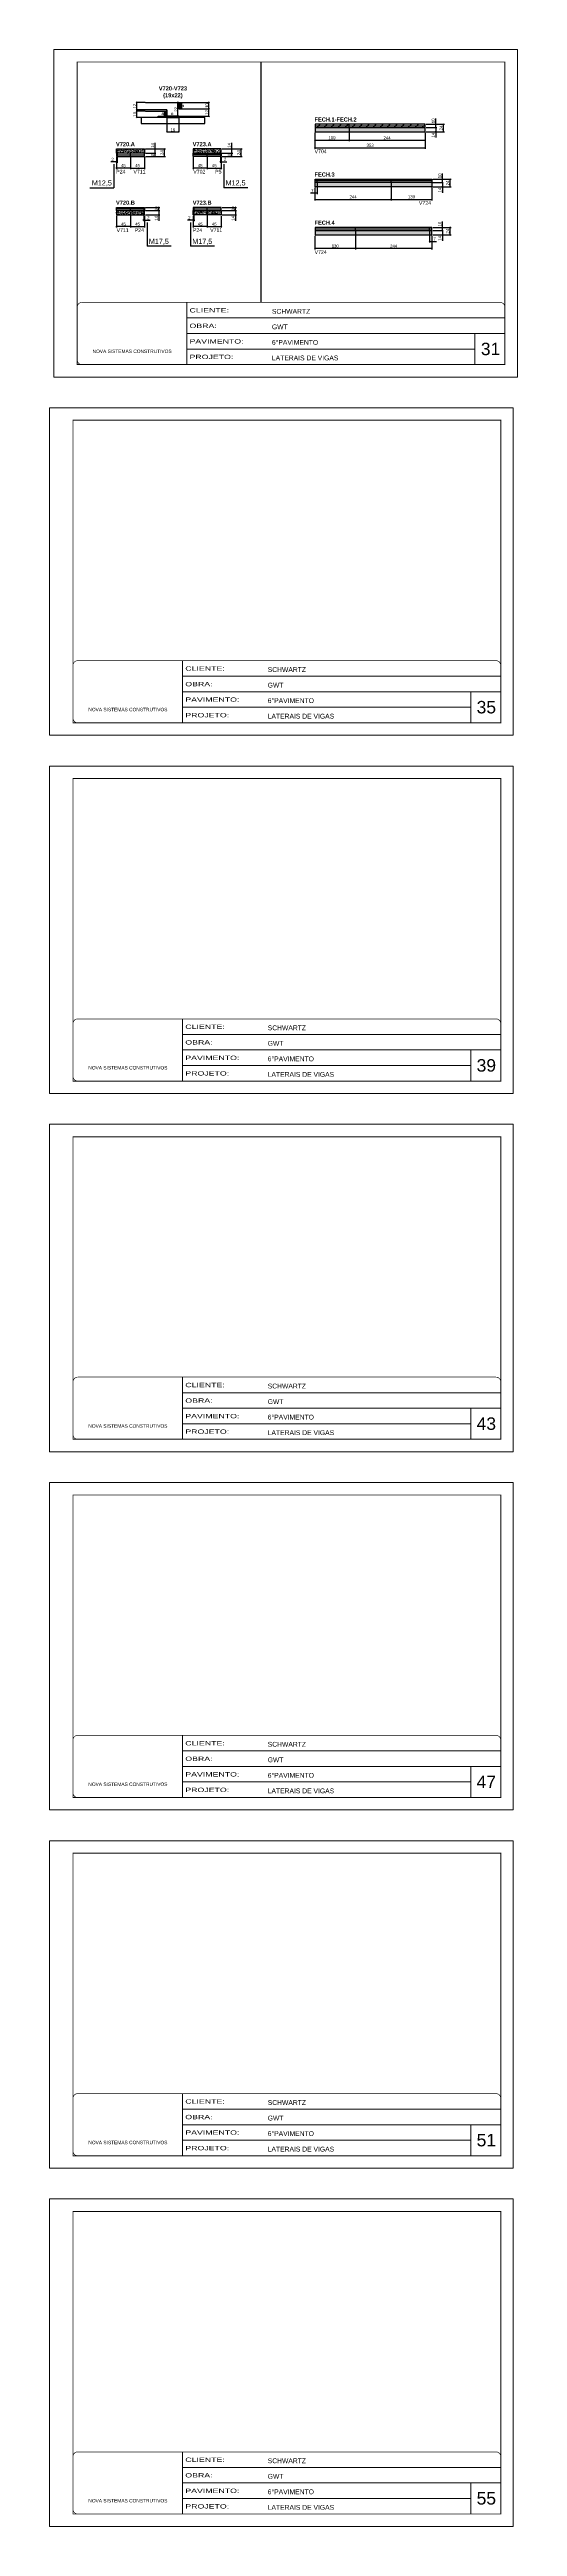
# Model space of a CAD drawing. Extents: x 13154 to 22413, y 1253 to 30260.
# Drawn here: x 16324 to 17823, y 13888 to 21829 of the extents above; entities that cross this region are included whole.
import ezdxf

# ---------------------------------------------------------------- set-up
doc = ezdxf.new("R2010")
doc.units = 0
for name, pattern in [('CONTINUO', [0]), ('DASHED', [0.75, 0.5, -0.25]), ('HIDDEN', [0.375, 0.25, -0.125])]:
    doc.linetypes.add(name, pattern=pattern)
for name, color, linetype in [('5', 5, 'Continuous'), ('barrote', 251, 'Continuous'), ('COTA', 241, 'Continuous'), ('detalhes', 4, 'Continuous'), ('NOMENCLATURA', 7, 'Continuous'), ('Painéis', 200, 'Continuous'), ('SARR_2.2x10', 60, 'Continuous'), ('SARR_2.2x7', 40, 'Continuous')]:
    doc.layers.add(name, color=color, linetype=linetype)
for name, color, linetype, lineweight in [('CARIMBO', 255, 'Continuous', 9), ('CONCRETO', 251, 'Continuous', 25), ('Folhas', 255, 'Continuous', 9), ('Hachura', 251, 'Continuous', 9), ('SARRAFO DE PRESSAO', 251, 'DASHED', 9)]:
    doc.layers.add(name, color=color, linetype=linetype, lineweight=lineweight)
doc.styles.add('ARIAL', font='arial.ttf')
doc.styles.add('COTA TECNICA', font='techl___.ttf', dxfattribs={"height": 10})
doc.styles.add('COTA TECNICA 2X', font='techl___.ttf', dxfattribs={"height": 10})
doc.styles.add('ROMAS860', font='ROMAS860.SHX')
doc.styles.get("Standard").update_dxf_attribs({"font": 'arial.ttf'})
doc.styles.add('TECNICA', font='techb___.ttf', dxfattribs={"height": 10})
doc.styles.add('Tecnologia', font='')
doc.styles.get('Tecnologia').set_extended_font_data('Forgotten Futurist')
doc.dimstyles.new('PAINEL', dxfattribs={"dimtxt": 10, "dimasz": 3, "dimexe": 3, "dimexo": 3, "dimgap": 3, "dimtad": 1, "dimdec": 1, "dimzin": 12, "dimdsep": 46, "dimtxsty": 'COTA TECNICA', "dimblk1": 'OBLIQUE', "dimblk2": 'OBLIQUE', "dimsah": 1, "dimcen": 0.9, "dimclrd": 4, "dimclre": 4, "dimclrt": 240, "dimadec": 1, "dimazin": 3, "dimtfac": 1, "dimtdec": 1, "dimtmove": 0, "dimatfit": 3, "dimfxl": 1, "dimtolj": 1, "dimtzin": 12, "dimarcsym": 0})
doc.dimstyles.new('SECAO', dxfattribs={"dimscale": 0.333333, "dimtxt": 5, "dimasz": 9, "dimexe": 3, "dimexo": 3, "dimgap": 3, "dimtad": 1, "dimdec": 1, "dimlfac": 0.5, "dimzin": 12, "dimdsep": 46, "dimtxsty": 'COTA TECNICA 2X', "dimblk1": 'OBLIQUE', "dimblk2": 'OBLIQUE', "dimsah": 1, "dimcen": 0.9, "dimclrd": 4, "dimclre": 4, "dimclrt": 240, "dimadec": 1, "dimazin": 3, "dimtfac": 1, "dimtdec": 1, "dimtmove": 0, "dimatfit": 3, "dimfxl": 1, "dimtolj": 1, "dimtzin": 12, "dimarcsym": 0})

# ---------------------------------------------------------------- blocks, each defined once
blk = doc.blocks.new('9999999999')
at = {"color": 30, "linetype": 'CONTINUO'}
for p, q in [((98564.6, 34230.2), (98564.6, 34429.4)), ((98564.6, 34379.6), (99584, 34379.6)), ((98564.6, 34329.8), (99488, 34329.8)), ((99584, 34329.8), (99488, 34329.8)), ((99488, 34329.8), (99488, 34230.2)), ((98564.6, 34280), (99488, 34280))]:
    blk.add_line(p, q, dxfattribs=at)
at = {"color": 30, "linetype": 'CONTINUO', "const_width": 2}
blk.add_lwpolyline([(99584, 34230.2), (99584, 34414.4, 0.414214), (99569, 34429.4), (98229, 34429.4, 0.414214), (98214, 34414.4), (98214, 34245.2, 0.414214), (98229, 34230.2), (99584, 34230.2)], format="xyb", dxfattribs=at)
at = {"layer": 'Folhas'}
blk.add_lwpolyline([(98139, 34190.2), (99624, 34190.2), (99624, 35240.2), (98139, 35240.2)], close=True, dxfattribs=at)
at = {"layer": 'Folhas', "color": 30, "const_width": 3}
blk.add_lwpolyline([(98214, 34230.2), (99584, 34230.2), (99584, 35200.2), (98214, 35200.2)], close=True, dxfattribs=at)
at = {"color": 7, "linetype": 'Continuous', "ltscale": 5, "style": 'ARIAL'}
for s, height, p in [('SCHWARTZ', 15.48, (98837.7, 34393.1)), ('GWT', 15.48, (98837.7, 34343.3)), ('6°PAVIMENTO', 15.483, (98837.7, 34293.5)), ('NOVA SISTEMAS CONSTRUTIVOS', 11.059, (98263.2, 34267.2)), ('LATERAIS DE VIGAS', 15.483, (98837.7, 34243.7))]:
    blk.add_text(s, height=height, dxfattribs=at).set_placement(p)
at = {"layer": 'Folhas', "color": 7, "style": 'Tecnologia', "width": 1.5}
for s, p in [('CLIENTE:', (98573.7, 34397.2)), ('OBRA:', (98573.7, 34347.3)), ('PAVIMENTO:', (98573.7, 34297.5)), ('PROJETO:', (98573.7, 34247.7))]:
    blk.add_text(s, height=14, dxfattribs=at).set_placement(p)
blk = doc.blocks.new('_Oblique')
at = {"color": 0, "linetype": 'ByBlock', "lineweight": -2}
blk.add_line((-0.5, -0.5), (0.5, 0.5), dxfattribs=at)
blk = doc.blocks.new('*D793')
at = {"layer": 'COTA', "color": 4, "lineweight": -2, "transparency": 16777216}
for p, q in [((16737.4, 21659.5), (16734.1, 21659.5)), ((16737.4, 21615.5), (16734.1, 21615.5)), ((16735.1, 21615.5), (16735.1, 21659.5))]:
    blk.add_line(p, q, dxfattribs=at)
at = {"layer": 'Defpoints', "color": 0, "transparency": 16777216}
for p in [(16735.1, 21659.5), (16738.4, 21659.5), (16738.4, 21615.5)]:
    blk.add_point(p, dxfattribs=at)
at = {"layer": 'COTA', "color": 4, "lineweight": -2, "transparency": 16777216, "xscale": 3, "yscale": 3, "zscale": 3}
for p, rotation in [((16735.1, 21659.5), 90), ((16735.1, 21615.5), 270)]:
    blk.add_blockref('_Oblique', p, dxfattribs=dict(at, rotation=rotation))
at = {"layer": 'COTA', "color": 240, "transparency": 16777216, "insert": (16729.1, 21637.5), "char_height": 10, "attachment_point": 5, "rotation": 90, "style": 'COTA TECNICA 2X'}
blk.add_mtext('\\A1;22', dxfattribs=at)
blk = doc.blocks.new('*D794')
at = {"layer": 'COTA', "color": 4, "lineweight": -2, "transparency": 16777216}
for p, q in [((16630.7, 21631.5), (16602.5, 21631.5)), ((16616.4, 21611.5), (16602.5, 21611.5)), ((16603.5, 21611.5), (16603.5, 21631.5))]:
    blk.add_line(p, q, dxfattribs=at)
at = {"layer": 'Defpoints', "color": 0, "transparency": 16777216}
for p in [(16603.5, 21631.5), (16617.4, 21611.5), (16631.7, 21631.5)]:
    blk.add_point(p, dxfattribs=at)
at = {"layer": 'COTA', "color": 4, "lineweight": -2, "transparency": 16777216, "xscale": 3, "yscale": 3, "zscale": 3}
for p, rotation in [((16603.5, 21631.5), 90), ((16603.5, 21611.5), 270)]:
    blk.add_blockref('_Oblique', p, dxfattribs=dict(at, rotation=rotation))
at = {"layer": 'COTA', "color": 240, "transparency": 16777216, "insert": (16597.4, 21621.5), "char_height": 10, "attachment_point": 5, "rotation": 90, "style": 'COTA TECNICA 2X'}
blk.add_mtext('\\A1;10', dxfattribs=at)
blk = doc.blocks.new('*D795')
at = {"layer": 'COTA', "color": 4, "lineweight": -2, "transparency": 16777216}
for p, q in [((16630.7, 21659.5), (16602.5, 21659.5)), ((16630.7, 21635.5), (16602.5, 21635.5)), ((16603.5, 21635.5), (16603.5, 21659.5))]:
    blk.add_line(p, q, dxfattribs=at)
at = {"layer": 'Defpoints', "color": 0, "transparency": 16777216}
for p in [(16603.5, 21659.5), (16631.7, 21659.5), (16631.7, 21635.5)]:
    blk.add_point(p, dxfattribs=at)
at = {"layer": 'COTA', "color": 4, "lineweight": -2, "transparency": 16777216, "xscale": 3, "yscale": 3, "zscale": 3}
for p, rotation in [((16603.5, 21659.5), 90), ((16603.5, 21635.5), 270)]:
    blk.add_blockref('_Oblique', p, dxfattribs=dict(at, rotation=rotation))
at = {"layer": 'COTA', "color": 240, "transparency": 16777216, "insert": (16597.4, 21647.5), "char_height": 10, "attachment_point": 5, "rotation": 90, "style": 'COTA TECNICA 2X'}
blk.add_mtext('\\A1;12', dxfattribs=at)
blk = doc.blocks.new('*D796')
at = {"layer": 'COTA', "color": 4, "lineweight": -2, "transparency": 16777216}
for p, q in [((16808.1, 21639.5), (16835.7, 21639.5)), ((16808.1, 21615.5), (16835.7, 21615.5)), ((16834.7, 21615.5), (16834.7, 21639.5))]:
    blk.add_line(p, q, dxfattribs=at)
at = {"layer": 'Defpoints', "color": 0, "transparency": 16777216}
for p in [(16807.1, 21639.5), (16807.1, 21615.5), (16834.7, 21639.5)]:
    blk.add_point(p, dxfattribs=at)
at = {"layer": 'COTA', "color": 4, "lineweight": -2, "transparency": 16777216, "xscale": 3, "yscale": 3, "zscale": 3}
for p, rotation in [((16834.7, 21639.5), 90), ((16834.7, 21615.5), 270)]:
    blk.add_blockref('_Oblique', p, dxfattribs=dict(at, rotation=rotation))
at = {"layer": 'COTA', "color": 240, "transparency": 16777216, "insert": (16828.6, 21627.5), "char_height": 10, "attachment_point": 5, "rotation": 90, "style": 'COTA TECNICA 2X'}
blk.add_mtext('\\A1;12', dxfattribs=at)
blk = doc.blocks.new('*D797')
at = {"layer": 'COTA', "color": 4, "lineweight": -2, "transparency": 16777216}
for p, q in [((16747.4, 21659.5), (16835.7, 21659.5)), ((16808.1, 21639.5), (16835.7, 21639.5)), ((16834.7, 21639.5), (16834.7, 21659.5))]:
    blk.add_line(p, q, dxfattribs=at)
at = {"layer": 'Defpoints', "color": 0, "transparency": 16777216}
for p in [(16746.4, 21659.5), (16807.1, 21639.5), (16834.7, 21659.5)]:
    blk.add_point(p, dxfattribs=at)
at = {"layer": 'COTA', "color": 4, "lineweight": -2, "transparency": 16777216, "xscale": 3, "yscale": 3, "zscale": 3}
for p, rotation in [((16834.7, 21659.5), 90), ((16834.7, 21639.5), 270)]:
    blk.add_blockref('_Oblique', p, dxfattribs=dict(at, rotation=rotation))
at = {"layer": 'COTA', "color": 240, "transparency": 16777216, "insert": (16828.6, 21649.5), "char_height": 10, "attachment_point": 5, "rotation": 90, "style": 'COTA TECNICA 2X'}
blk.add_mtext('\\A1;10', dxfattribs=at)
blk = doc.blocks.new('*D798')
at = {"layer": 'COTA', "color": 4, "lineweight": -2, "transparency": 16777216}
for p, q in [((16700.4, 21610.5), (16700.4, 21564.5)), ((16738.4, 21610.5), (16738.4, 21564.5)), ((16700.4, 21565.5), (16738.4, 21565.5))]:
    blk.add_line(p, q, dxfattribs=at)
at = {"layer": 'Defpoints', "color": 0, "transparency": 16777216}
for p in [(16700.4, 21611.5), (16738.4, 21611.5), (16738.4, 21565.5)]:
    blk.add_point(p, dxfattribs=at)
at = {"layer": 'COTA', "color": 4, "lineweight": -2, "transparency": 16777216, "xscale": 3, "yscale": 3, "zscale": 3, "rotation": 180}
blk.add_blockref('_Oblique', (16700.4, 21565.5), dxfattribs=at)
at = {"layer": 'COTA', "color": 4, "lineweight": -2, "transparency": 16777216, "xscale": 3, "yscale": 3, "zscale": 3}
blk.add_blockref('_Oblique', (16738.4, 21565.5), dxfattribs=at)
at = {"layer": 'COTA', "color": 240, "transparency": 16777216, "insert": (16719.4, 21571.6), "char_height": 10, "attachment_point": 5, "style": 'COTA TECNICA 2X'}
blk.add_mtext('\\A1;19', dxfattribs=at)
blk = doc.blocks.new('*D799')
at = {"layer": 'COTA', "color": 4, "lineweight": -2, "transparency": 16777216}
for p, q in [((16538.5, 21483.6), (16538.5, 21445.9)), ((16583.5, 21448.9), (16538.5, 21448.9)), ((16583.5, 21483.6), (16583.5, 21445.9))]:
    blk.add_line(p, q, dxfattribs=at)
at = {"layer": 'Defpoints', "color": 0, "transparency": 16777216}
for p in [(16538.5, 21486.6), (16538.5, 21448.9), (16583.5, 21486.6)]:
    blk.add_point(p, dxfattribs=at)
at = {"layer": 'COTA', "color": 4, "lineweight": -2, "transparency": 16777216, "xscale": 3, "yscale": 3, "zscale": 3, "rotation": 180}
blk.add_blockref('_Oblique', (16538.5, 21448.9), dxfattribs=at)
at = {"layer": 'COTA', "color": 4, "lineweight": -2, "transparency": 16777216, "xscale": 3, "yscale": 3, "zscale": 3}
blk.add_blockref('_Oblique', (16583.5, 21448.9), dxfattribs=at)
at = {"layer": 'COTA', "color": 240, "transparency": 16777216, "insert": (16561, 21457), "char_height": 10, "attachment_point": 5, "style": 'COTA TECNICA'}
blk.add_mtext('\\A1;45', dxfattribs=at)
blk = doc.blocks.new('*D800')
at = {"layer": 'COTA', "color": 4, "lineweight": -2, "transparency": 16777216}
for p, q in [((16631.5, 21496.6), (16665.2, 21496.6)), ((16631.5, 21486.6), (16665.2, 21486.6)), ((16662.2, 21486.6), (16662.2, 21496.6))]:
    blk.add_line(p, q, dxfattribs=at)
at = {"layer": 'Defpoints', "color": 0, "transparency": 16777216}
for p in [(16628.5, 21496.6), (16628.5, 21486.6), (16662.2, 21496.6)]:
    blk.add_point(p, dxfattribs=at)
at = {"layer": 'COTA', "color": 4, "lineweight": -2, "transparency": 16777216, "xscale": 3, "yscale": 3, "zscale": 3}
for p, rotation in [((16662.2, 21496.6), 90), ((16662.2, 21486.6), 270)]:
    blk.add_blockref('_Oblique', p, dxfattribs=dict(at, rotation=rotation))
at = {"layer": 'COTA', "color": 240, "transparency": 16777216, "insert": (16654.1, 21491.6), "char_height": 10, "attachment_point": 5, "rotation": 90, "style": 'COTA TECNICA'}
blk.add_mtext('\\A1;10', dxfattribs=at)
blk = doc.blocks.new('*D801')
at = {"layer": 'COTA', "color": 4, "lineweight": -2, "transparency": 16777216}
for p, q in [((16583.5, 21483.6), (16583.5, 21445.9)), ((16583.5, 21448.9), (16628.5, 21448.9)), ((16628.5, 21483.6), (16628.5, 21445.9))]:
    blk.add_line(p, q, dxfattribs=at)
at = {"layer": 'Defpoints', "color": 0, "transparency": 16777216}
for p in [(16583.5, 21486.6), (16628.5, 21486.6), (16628.5, 21448.9)]:
    blk.add_point(p, dxfattribs=at)
at = {"layer": 'COTA', "color": 4, "lineweight": -2, "transparency": 16777216, "xscale": 3, "yscale": 3, "zscale": 3, "rotation": 180}
blk.add_blockref('_Oblique', (16583.5, 21448.9), dxfattribs=at)
at = {"layer": 'COTA', "color": 4, "lineweight": -2, "transparency": 16777216, "xscale": 3, "yscale": 3, "zscale": 3}
blk.add_blockref('_Oblique', (16628.5, 21448.9), dxfattribs=at)
at = {"layer": 'COTA', "color": 240, "transparency": 16777216, "insert": (16606, 21457), "char_height": 10, "attachment_point": 5, "style": 'COTA TECNICA'}
blk.add_mtext('\\A1;45', dxfattribs=at)
blk = doc.blocks.new('*D802')
at = {"layer": 'COTA', "color": 4, "lineweight": -2, "transparency": 16777216}
for p, q in [((16662.2, 21510.6), (16662.2, 21529.8)), ((16631.5, 21510.6), (16665.2, 21510.6)), ((16631.5, 21496.6), (16665.2, 21496.6)), ((16662.2, 21496.6), (16662.2, 21510.6))]:
    blk.add_line(p, q, dxfattribs=at)
at = {"layer": 'Defpoints', "color": 0, "transparency": 16777216}
for p in [(16628.5, 21510.6), (16628.5, 21496.6), (16662.2, 21510.6)]:
    blk.add_point(p, dxfattribs=at)
at = {"layer": 'COTA', "color": 4, "lineweight": -2, "transparency": 16777216, "xscale": 3, "yscale": 3, "zscale": 3}
for p, rotation in [((16662.2, 21510.6), 90), ((16662.2, 21496.6), 270)]:
    blk.add_blockref('_Oblique', p, dxfattribs=dict(at, rotation=rotation))
at = {"layer": 'COTA', "color": 240, "transparency": 16777216, "insert": (16654.1, 21521.7), "char_height": 10, "attachment_point": 5, "rotation": 90, "style": 'COTA TECNICA'}
blk.add_mtext('\\A1;14', dxfattribs=at)
blk = doc.blocks.new('*D807')
at = {"layer": 'COTA', "color": 4, "lineweight": -2, "transparency": 16777216}
for p, q in [((16631.5, 21510.6), (16695.3, 21510.6)), ((16631.5, 21486.6), (16695.3, 21486.6)), ((16692.3, 21486.6), (16692.3, 21510.6))]:
    blk.add_line(p, q, dxfattribs=at)
at = {"layer": 'Defpoints', "color": 0, "transparency": 16777216}
for p in [(16628.5, 21510.6), (16628.5, 21486.6), (16692.3, 21510.6)]:
    blk.add_point(p, dxfattribs=at)
at = {"layer": 'COTA', "color": 4, "lineweight": -2, "transparency": 16777216, "xscale": 3, "yscale": 3, "zscale": 3}
for p, rotation in [((16692.3, 21510.6), 90), ((16692.3, 21486.6), 270)]:
    blk.add_blockref('_Oblique', p, dxfattribs=dict(at, rotation=rotation))
at = {"layer": 'COTA', "color": 240, "transparency": 16777216, "insert": (16684.2, 21498.6), "char_height": 10, "attachment_point": 5, "rotation": 90, "style": 'COTA TECNICA'}
blk.add_mtext('\\A1;24', dxfattribs=at)
blk = doc.blocks.new('*D815')
at = {"layer": 'COTA', "color": 4, "lineweight": -2, "transparency": 16777216}
for p, q in [((17174.5, 21368.3), (17159.8, 21368.3)), ((17174.5, 21386.3), (17174.5, 21365.3)), ((17181.5, 21368.3), (17174.5, 21368.3)), ((17181.5, 21400.3), (17181.5, 21365.3))]:
    blk.add_line(p, q, dxfattribs=at)
at = {"layer": 'Defpoints', "color": 0, "transparency": 16777216}
for p in [(17174.5, 21389.3), (17174.5, 21368.3), (17181.5, 21403.3)]:
    blk.add_point(p, dxfattribs=at)
at = {"layer": 'COTA', "color": 4, "lineweight": -2, "transparency": 16777216, "xscale": 3, "yscale": 3, "zscale": 3, "rotation": 180}
blk.add_blockref('_Oblique', (17174.5, 21368.3), dxfattribs=at)
at = {"layer": 'COTA', "color": 4, "lineweight": -2, "transparency": 16777216, "xscale": 3, "yscale": 3, "zscale": 3}
blk.add_blockref('_Oblique', (17181.5, 21368.3), dxfattribs=at)
at = {"layer": 'COTA', "color": 240, "transparency": 16777216, "insert": (17165.7, 21376.4), "char_height": 10, "attachment_point": 5, "style": 'COTA TECNICA'}
blk.add_mtext('\\A1;7', dxfattribs=at)
blk = doc.blocks.new('*D816')
at = {"layer": 'COTA', "color": 4, "lineweight": -2, "transparency": 16777216}
for p, q in [((17551.5, 21413.3), (17585.4, 21413.3)), ((17551.5, 21403.3), (17585.4, 21403.3)), ((17582.4, 21413.3), (17582.4, 21431.8)), ((17582.4, 21403.3), (17582.4, 21413.3))]:
    blk.add_line(p, q, dxfattribs=at)
at = {"layer": 'Defpoints', "color": 0, "transparency": 16777216}
for p in [(17548.5, 21413.3), (17548.5, 21403.3), (17582.4, 21413.3)]:
    blk.add_point(p, dxfattribs=at)
at = {"layer": 'COTA', "color": 4, "lineweight": -2, "transparency": 16777216, "xscale": 3, "yscale": 3, "zscale": 3}
for p, rotation in [((17582.4, 21413.3), 90), ((17582.4, 21403.3), 270)]:
    blk.add_blockref('_Oblique', p, dxfattribs=dict(at, rotation=rotation))
at = {"layer": 'COTA', "color": 240, "transparency": 16777216, "insert": (17574.3, 21424.1), "char_height": 10, "attachment_point": 5, "rotation": 90, "style": 'COTA TECNICA'}
blk.add_mtext('\\A1;10', dxfattribs=at)
blk = doc.blocks.new('*D817')
at = {"layer": 'COTA', "color": 4, "lineweight": -2, "transparency": 16777216}
for p, q in [((17551.5, 21403.3), (17585.4, 21403.3)), ((17551.5, 21389.3), (17585.4, 21389.3)), ((17582.4, 21403.3), (17582.4, 21389.3)), ((17582.4, 21389.3), (17582.4, 21370.2))]:
    blk.add_line(p, q, dxfattribs=at)
at = {"layer": 'Defpoints', "color": 0, "transparency": 16777216}
for p in [(17548.5, 21403.3), (17548.5, 21389.3), (17582.4, 21389.3)]:
    blk.add_point(p, dxfattribs=at)
at = {"layer": 'COTA', "color": 4, "lineweight": -2, "transparency": 16777216, "xscale": 3, "yscale": 3, "zscale": 3}
for p, rotation in [((17582.4, 21403.3), 90), ((17582.4, 21389.3), 270)]:
    blk.add_blockref('_Oblique', p, dxfattribs=dict(at, rotation=rotation))
at = {"layer": 'COTA', "color": 240, "transparency": 16777216, "insert": (17574.4, 21378.3), "char_height": 10, "attachment_point": 5, "rotation": 90, "style": 'COTA TECNICA'}
blk.add_mtext('\\A1;14', dxfattribs=at)
blk = doc.blocks.new('*D818')
at = {"layer": 'COTA', "color": 4, "lineweight": -2, "transparency": 16777216}
for p, q in [((17551.5, 21413.3), (17610.6, 21413.3)), ((17551.5, 21389.3), (17610.6, 21389.3)), ((17607.6, 21389.3), (17607.6, 21413.3))]:
    blk.add_line(p, q, dxfattribs=at)
at = {"layer": 'Defpoints', "color": 0, "transparency": 16777216}
for p in [(17548.5, 21413.3), (17548.5, 21389.3), (17607.6, 21413.3)]:
    blk.add_point(p, dxfattribs=at)
at = {"layer": 'COTA', "color": 4, "lineweight": -2, "transparency": 16777216, "xscale": 3, "yscale": 3, "zscale": 3}
for p, rotation in [((17607.6, 21413.3), 90), ((17607.6, 21389.3), 270)]:
    blk.add_blockref('_Oblique', p, dxfattribs=dict(at, rotation=rotation))
at = {"layer": 'COTA', "color": 240, "transparency": 16777216, "insert": (17599.5, 21401.3), "char_height": 10, "attachment_point": 5, "rotation": 90, "style": 'COTA TECNICA'}
blk.add_mtext('\\A1;24', dxfattribs=at)
blk = doc.blocks.new('*D819')
at = {"layer": 'COTA', "color": 4, "lineweight": -2, "transparency": 16777216}
for p, q in [((17174.5, 21386.3), (17174.5, 21345.6)), ((17418.5, 21400.3), (17418.5, 21345.6)), ((17174.5, 21348.6), (17418.5, 21348.6))]:
    blk.add_line(p, q, dxfattribs=at)
at = {"layer": 'Defpoints', "color": 0, "transparency": 16777216}
for p in [(17174.5, 21389.3), (17418.5, 21403.3), (17418.5, 21348.6)]:
    blk.add_point(p, dxfattribs=at)
at = {"layer": 'COTA', "color": 4, "lineweight": -2, "transparency": 16777216, "xscale": 3, "yscale": 3, "zscale": 3, "rotation": 180}
blk.add_blockref('_Oblique', (17174.5, 21348.6), dxfattribs=at)
at = {"layer": 'COTA', "color": 4, "lineweight": -2, "transparency": 16777216, "xscale": 3, "yscale": 3, "zscale": 3}
blk.add_blockref('_Oblique', (17418.5, 21348.6), dxfattribs=at)
at = {"layer": 'COTA', "color": 240, "transparency": 16777216, "insert": (17296.5, 21356.7), "char_height": 10, "attachment_point": 5, "style": 'COTA TECNICA'}
blk.add_mtext('\\A1;244', dxfattribs=at)
blk = doc.blocks.new('*D820')
at = {"layer": 'COTA', "color": 4, "lineweight": -2, "transparency": 16777216}
for p, q in [((17418.5, 21400.3), (17418.5, 21345.6)), ((17548.5, 21386.3), (17548.5, 21345.6)), ((17418.5, 21348.6), (17548.5, 21348.6))]:
    blk.add_line(p, q, dxfattribs=at)
at = {"layer": 'Defpoints', "color": 0, "transparency": 16777216}
for p in [(17418.5, 21403.3), (17548.5, 21389.3), (17548.5, 21348.6)]:
    blk.add_point(p, dxfattribs=at)
at = {"layer": 'COTA', "color": 4, "lineweight": -2, "transparency": 16777216, "xscale": 3, "yscale": 3, "zscale": 3, "rotation": 180}
blk.add_blockref('_Oblique', (17418.5, 21348.6), dxfattribs=at)
at = {"layer": 'COTA', "color": 4, "lineweight": -2, "transparency": 16777216, "xscale": 3, "yscale": 3, "zscale": 3}
blk.add_blockref('_Oblique', (17548.5, 21348.6), dxfattribs=at)
at = {"layer": 'COTA', "color": 240, "transparency": 16777216, "insert": (17483.5, 21356.8), "char_height": 10, "attachment_point": 5, "style": 'COTA TECNICA'}
blk.add_mtext('\\A1;130', dxfattribs=at)
blk = doc.blocks.new('*D827')
at = {"layer": 'COTA', "color": 4, "lineweight": -2, "transparency": 16777216}
for p, q in [((17541.5, 21245.9), (17541.5, 21210.9)), ((17541.5, 21213.9), (17548.5, 21213.9)), ((17548.5, 21231.9), (17548.5, 21210.9)), ((17548.5, 21213.9), (17563.3, 21213.9))]:
    blk.add_line(p, q, dxfattribs=at)
at = {"layer": 'Defpoints', "color": 0, "transparency": 16777216}
for p in [(17541.5, 21248.9), (17548.5, 21234.9), (17548.5, 21213.9)]:
    blk.add_point(p, dxfattribs=at)
at = {"layer": 'COTA', "color": 4, "lineweight": -2, "transparency": 16777216, "xscale": 3, "yscale": 3, "zscale": 3, "rotation": 180}
blk.add_blockref('_Oblique', (17541.5, 21213.9), dxfattribs=at)
at = {"layer": 'COTA', "color": 4, "lineweight": -2, "transparency": 16777216, "xscale": 3, "yscale": 3, "zscale": 3}
blk.add_blockref('_Oblique', (17548.5, 21213.9), dxfattribs=at)
at = {"layer": 'COTA', "color": 240, "transparency": 16777216, "insert": (17557.4, 21221.9), "char_height": 10, "attachment_point": 5, "style": 'COTA TECNICA'}
blk.add_mtext('\\A1;7', dxfattribs=at)
blk = doc.blocks.new('*D821')
at = {"layer": 'COTA', "color": 4, "lineweight": -2, "transparency": 16777216}
for p, q in [((17551.5, 21258.9), (17585.4, 21258.9)), ((17551.5, 21248.9), (17585.4, 21248.9)), ((17582.4, 21258.9), (17582.4, 21277.4)), ((17582.4, 21248.9), (17582.4, 21258.9))]:
    blk.add_line(p, q, dxfattribs=at)
at = {"layer": 'Defpoints', "color": 0, "transparency": 16777216}
for p in [(17548.5, 21258.9), (17548.5, 21248.9), (17582.4, 21258.9)]:
    blk.add_point(p, dxfattribs=at)
at = {"layer": 'COTA', "color": 4, "lineweight": -2, "transparency": 16777216, "xscale": 3, "yscale": 3, "zscale": 3}
for p, rotation in [((17582.4, 21258.9), 90), ((17582.4, 21248.9), 270)]:
    blk.add_blockref('_Oblique', p, dxfattribs=dict(at, rotation=rotation))
at = {"layer": 'COTA', "color": 240, "transparency": 16777216, "insert": (17574.3, 21269.6), "char_height": 10, "attachment_point": 5, "rotation": 90, "style": 'COTA TECNICA'}
blk.add_mtext('\\A1;10', dxfattribs=at)
blk = doc.blocks.new('*D822')
at = {"layer": 'COTA', "color": 4, "lineweight": -2, "transparency": 16777216}
for p, q in [((17551.5, 21248.9), (17585.4, 21248.9)), ((17551.5, 21234.9), (17585.4, 21234.9)), ((17582.4, 21248.9), (17582.4, 21234.9)), ((17582.4, 21234.9), (17582.4, 21215.8))]:
    blk.add_line(p, q, dxfattribs=at)
at = {"layer": 'Defpoints', "color": 0, "transparency": 16777216}
for p in [(17548.5, 21248.9), (17548.5, 21234.9), (17582.4, 21234.9)]:
    blk.add_point(p, dxfattribs=at)
at = {"layer": 'COTA', "color": 4, "lineweight": -2, "transparency": 16777216, "xscale": 3, "yscale": 3, "zscale": 3}
for p, rotation in [((17582.4, 21248.9), 90), ((17582.4, 21234.9), 270)]:
    blk.add_blockref('_Oblique', p, dxfattribs=dict(at, rotation=rotation))
at = {"layer": 'COTA', "color": 240, "transparency": 16777216, "insert": (17574.4, 21223.9), "char_height": 10, "attachment_point": 5, "rotation": 90, "style": 'COTA TECNICA'}
blk.add_mtext('\\A1;14', dxfattribs=at)
blk = doc.blocks.new('*D823')
at = {"layer": 'COTA', "color": 4, "lineweight": -2, "transparency": 16777216}
for p, q in [((17551.5, 21258.9), (17610.6, 21258.9)), ((17551.5, 21234.9), (17610.6, 21234.9)), ((17607.6, 21234.9), (17607.6, 21258.9))]:
    blk.add_line(p, q, dxfattribs=at)
at = {"layer": 'Defpoints', "color": 0, "transparency": 16777216}
for p in [(17548.5, 21258.9), (17548.5, 21234.9), (17607.6, 21258.9)]:
    blk.add_point(p, dxfattribs=at)
at = {"layer": 'COTA', "color": 4, "lineweight": -2, "transparency": 16777216, "xscale": 3, "yscale": 3, "zscale": 3}
for p, rotation in [((17607.6, 21258.9), 90), ((17607.6, 21234.9), 270)]:
    blk.add_blockref('_Oblique', p, dxfattribs=dict(at, rotation=rotation))
at = {"layer": 'COTA', "color": 240, "transparency": 16777216, "insert": (17599.5, 21246.9), "char_height": 10, "attachment_point": 5, "rotation": 90, "style": 'COTA TECNICA'}
blk.add_mtext('\\A1;24', dxfattribs=at)
blk = doc.blocks.new('*D825')
at = {"layer": 'COTA', "color": 4, "lineweight": -2, "transparency": 16777216}
for p, q in [((17304.5, 21245.9), (17304.5, 21187.8)), ((17548.5, 21231.9), (17548.5, 21187.8)), ((17548.5, 21190.8), (17304.5, 21190.8))]:
    blk.add_line(p, q, dxfattribs=at)
at = {"layer": 'Defpoints', "color": 0, "transparency": 16777216}
for p in [(17304.5, 21248.9), (17548.5, 21234.9), (17304.5, 21190.8)]:
    blk.add_point(p, dxfattribs=at)
at = {"layer": 'COTA', "color": 4, "lineweight": -2, "transparency": 16777216, "xscale": 3, "yscale": 3, "zscale": 3, "rotation": 180}
blk.add_blockref('_Oblique', (17304.5, 21190.8), dxfattribs=at)
at = {"layer": 'COTA', "color": 4, "lineweight": -2, "transparency": 16777216, "xscale": 3, "yscale": 3, "zscale": 3}
blk.add_blockref('_Oblique', (17548.5, 21190.8), dxfattribs=at)
at = {"layer": 'COTA', "color": 240, "transparency": 16777216, "insert": (17426.5, 21198.9), "char_height": 10, "attachment_point": 5, "style": 'COTA TECNICA'}
blk.add_mtext('\\A1;244', dxfattribs=at)
blk = doc.blocks.new('*D824')
at = {"layer": 'COTA', "color": 4, "lineweight": -2, "transparency": 16777216}
for p, q in [((17174.5, 21231.9), (17174.5, 21187.8)), ((17304.5, 21245.9), (17304.5, 21187.8)), ((17304.5, 21190.8), (17174.5, 21190.8))]:
    blk.add_line(p, q, dxfattribs=at)
at = {"layer": 'Defpoints', "color": 0, "transparency": 16777216}
for p in [(17174.5, 21234.9), (17304.5, 21248.9), (17174.5, 21190.8)]:
    blk.add_point(p, dxfattribs=at)
at = {"layer": 'COTA', "color": 4, "lineweight": -2, "transparency": 16777216, "xscale": 3, "yscale": 3, "zscale": 3, "rotation": 180}
blk.add_blockref('_Oblique', (17174.5, 21190.8), dxfattribs=at)
at = {"layer": 'COTA', "color": 4, "lineweight": -2, "transparency": 16777216, "xscale": 3, "yscale": 3, "zscale": 3}
blk.add_blockref('_Oblique', (17304.5, 21190.8), dxfattribs=at)
at = {"layer": 'COTA', "color": 240, "transparency": 16777216, "insert": (17239.5, 21199.1), "char_height": 10, "attachment_point": 5, "style": 'COTA TECNICA'}
blk.add_mtext('\\A1;130', dxfattribs=at)
blk = doc.blocks.new('*D1120')
at = {"layer": 'COTA', "color": 4, "lineweight": -2, "transparency": 16777216}
for p, q in [((16538.5, 21469.1), (16520.4, 21469.1)), ((16538.5, 21483.6), (16538.5, 21466.1)), ((16540.5, 21469.1), (16538.5, 21469.1)), ((16540.5, 21483.6), (16540.5, 21466.1)), ((16540.5, 21469.1), (16543.5, 21469.1))]:
    blk.add_line(p, q, dxfattribs=at)
at = {"layer": 'Defpoints', "color": 0, "transparency": 16777216}
for p in [(16538.5, 21486.6), (16538.5, 21469.1), (16540.5, 21486.6)]:
    blk.add_point(p, dxfattribs=at)
at = {"layer": 'COTA', "color": 4, "lineweight": -2, "transparency": 16777216, "xscale": 3, "yscale": 3, "zscale": 3}
blk.add_blockref('_Oblique', (16538.5, 21469.1), dxfattribs=at)
at = {"layer": 'COTA', "color": 4, "lineweight": -2, "transparency": 16777216, "xscale": 3, "yscale": 3, "zscale": 3, "rotation": 180}
blk.add_blockref('_Oblique', (16540.5, 21469.1), dxfattribs=at)
at = {"layer": 'COTA', "color": 240, "transparency": 16777216, "insert": (16526.4, 21477.1), "char_height": 10, "attachment_point": 5, "style": 'COTA TECNICA'}
blk.add_mtext('\\A1;2', dxfattribs=at)
blk = doc.blocks.new('*D1121')
at = {"layer": 'COTA', "color": 4, "lineweight": -2, "transparency": 16777216}
for p, q in [((16829.2, 21483.6), (16829.2, 21445.9)), ((16829.2, 21448.9), (16874.2, 21448.9)), ((16874.2, 21483.6), (16874.2, 21445.9))]:
    blk.add_line(p, q, dxfattribs=at)
at = {"layer": 'Defpoints', "color": 0, "transparency": 16777216}
for p in [(16829.2, 21486.6), (16874.2, 21486.6), (16874.2, 21448.9)]:
    blk.add_point(p, dxfattribs=at)
at = {"layer": 'COTA', "color": 4, "lineweight": -2, "transparency": 16777216, "xscale": 3, "yscale": 3, "zscale": 3, "rotation": 180}
blk.add_blockref('_Oblique', (16829.2, 21448.9), dxfattribs=at)
at = {"layer": 'COTA', "color": 4, "lineweight": -2, "transparency": 16777216, "xscale": 3, "yscale": 3, "zscale": 3}
blk.add_blockref('_Oblique', (16874.2, 21448.9), dxfattribs=at)
at = {"layer": 'COTA', "color": 240, "transparency": 16777216, "insert": (16851.7, 21457), "char_height": 10, "attachment_point": 5, "style": 'COTA TECNICA'}
blk.add_mtext('\\A1;45', dxfattribs=at)
blk = doc.blocks.new('*D1123')
at = {"layer": 'COTA', "color": 4, "lineweight": -2, "transparency": 16777216}
for p, q in [((16784.2, 21483.6), (16784.2, 21445.9)), ((16829.2, 21448.9), (16784.2, 21448.9)), ((16829.2, 21483.6), (16829.2, 21445.9))]:
    blk.add_line(p, q, dxfattribs=at)
at = {"layer": 'Defpoints', "color": 0, "transparency": 16777216}
for p in [(16784.2, 21486.6), (16784.2, 21448.9), (16829.2, 21486.6)]:
    blk.add_point(p, dxfattribs=at)
at = {"layer": 'COTA', "color": 4, "lineweight": -2, "transparency": 16777216, "xscale": 3, "yscale": 3, "zscale": 3, "rotation": 180}
blk.add_blockref('_Oblique', (16784.2, 21448.9), dxfattribs=at)
at = {"layer": 'COTA', "color": 4, "lineweight": -2, "transparency": 16777216, "xscale": 3, "yscale": 3, "zscale": 3}
blk.add_blockref('_Oblique', (16829.2, 21448.9), dxfattribs=at)
at = {"layer": 'COTA', "color": 240, "transparency": 16777216, "insert": (16806.7, 21457), "char_height": 10, "attachment_point": 5, "style": 'COTA TECNICA'}
blk.add_mtext('\\A1;45', dxfattribs=at)
blk = doc.blocks.new('*D1126')
at = {"layer": 'COTA', "color": 4, "lineweight": -2, "transparency": 16777216}
for p, q in [((16872.2, 21469.1), (16869.2, 21469.1)), ((16872.2, 21483.6), (16872.2, 21466.1)), ((16872.2, 21469.1), (16874.2, 21469.1)), ((16874.2, 21483.6), (16874.2, 21466.1)), ((16874.2, 21469.1), (16892.3, 21469.1))]:
    blk.add_line(p, q, dxfattribs=at)
at = {"layer": 'Defpoints', "color": 0, "transparency": 16777216}
for p in [(16872.2, 21486.6), (16874.2, 21486.6), (16874.2, 21469.1)]:
    blk.add_point(p, dxfattribs=at)
at = {"layer": 'COTA', "color": 4, "lineweight": -2, "transparency": 16777216, "xscale": 3, "yscale": 3, "zscale": 3}
blk.add_blockref('_Oblique', (16872.2, 21469.1), dxfattribs=at)
at = {"layer": 'COTA', "color": 4, "lineweight": -2, "transparency": 16777216, "xscale": 3, "yscale": 3, "zscale": 3, "rotation": 180}
blk.add_blockref('_Oblique', (16874.2, 21469.1), dxfattribs=at)
at = {"layer": 'COTA', "color": 240, "transparency": 16777216, "insert": (16886.3, 21477.1), "char_height": 10, "attachment_point": 5, "style": 'COTA TECNICA'}
blk.add_mtext('\\A1;2', dxfattribs=at)
blk = doc.blocks.new('*D1127')
at = {"layer": 'COTA', "color": 4, "lineweight": -2, "transparency": 16777216}
for p, q in [((16877.2, 21496.6), (16910.9, 21496.6)), ((16877.2, 21486.6), (16910.9, 21486.6)), ((16907.9, 21486.6), (16907.9, 21496.6))]:
    blk.add_line(p, q, dxfattribs=at)
at = {"layer": 'Defpoints', "color": 0, "transparency": 16777216}
for p in [(16874.2, 21496.6), (16874.2, 21486.6), (16907.9, 21496.6)]:
    blk.add_point(p, dxfattribs=at)
at = {"layer": 'COTA', "color": 4, "lineweight": -2, "transparency": 16777216, "xscale": 3, "yscale": 3, "zscale": 3}
for p, rotation in [((16907.9, 21496.6), 90), ((16907.9, 21486.6), 270)]:
    blk.add_blockref('_Oblique', p, dxfattribs=dict(at, rotation=rotation))
at = {"layer": 'COTA', "color": 240, "transparency": 16777216, "insert": (16899.8, 21491.6), "char_height": 10, "attachment_point": 5, "rotation": 90, "style": 'COTA TECNICA'}
blk.add_mtext('\\A1;10', dxfattribs=at)
blk = doc.blocks.new('*D1128')
at = {"layer": 'COTA', "color": 4, "lineweight": -2, "transparency": 16777216}
for p, q in [((16907.9, 21510.6), (16907.9, 21529.8)), ((16877.2, 21510.6), (16910.9, 21510.6)), ((16877.2, 21496.6), (16910.9, 21496.6)), ((16907.9, 21496.6), (16907.9, 21510.6))]:
    blk.add_line(p, q, dxfattribs=at)
at = {"layer": 'Defpoints', "color": 0, "transparency": 16777216}
for p in [(16874.2, 21510.6), (16874.2, 21496.6), (16907.9, 21510.6)]:
    blk.add_point(p, dxfattribs=at)
at = {"layer": 'COTA', "color": 4, "lineweight": -2, "transparency": 16777216, "xscale": 3, "yscale": 3, "zscale": 3}
for p, rotation in [((16907.9, 21510.6), 90), ((16907.9, 21496.6), 270)]:
    blk.add_blockref('_Oblique', p, dxfattribs=dict(at, rotation=rotation))
at = {"layer": 'COTA', "color": 240, "transparency": 16777216, "insert": (16899.8, 21521.7), "char_height": 10, "attachment_point": 5, "rotation": 90, "style": 'COTA TECNICA'}
blk.add_mtext('\\A1;14', dxfattribs=at)
blk = doc.blocks.new('*D1129')
at = {"layer": 'COTA', "color": 4, "lineweight": -2, "transparency": 16777216}
for p, q in [((16877.2, 21510.6), (16941, 21510.6)), ((16877.2, 21486.6), (16941, 21486.6)), ((16938, 21486.6), (16938, 21510.6))]:
    blk.add_line(p, q, dxfattribs=at)
at = {"layer": 'Defpoints', "color": 0, "transparency": 16777216}
for p in [(16874.2, 21510.6), (16874.2, 21486.6), (16938, 21510.6)]:
    blk.add_point(p, dxfattribs=at)
at = {"layer": 'COTA', "color": 4, "lineweight": -2, "transparency": 16777216, "xscale": 3, "yscale": 3, "zscale": 3}
for p, rotation in [((16938, 21510.6), 90), ((16938, 21486.6), 270)]:
    blk.add_blockref('_Oblique', p, dxfattribs=dict(at, rotation=rotation))
at = {"layer": 'COTA', "color": 240, "transparency": 16777216, "insert": (16930, 21498.6), "char_height": 10, "attachment_point": 5, "rotation": 90, "style": 'COTA TECNICA'}
blk.add_mtext('\\A1;24', dxfattribs=at)
blk = doc.blocks.new('*D1130')
at = {"layer": 'COTA', "color": 4, "lineweight": -2, "transparency": 16777216}
for p, q in [((16583.5, 21310.2), (16583.5, 21258.4)), ((16628.5, 21296.2), (16628.5, 21258.4)), ((16583.5, 21261.4), (16628.5, 21261.4))]:
    blk.add_line(p, q, dxfattribs=at)
at = {"layer": 'Defpoints', "color": 0, "transparency": 16777216}
for p in [(16583.5, 21313.2), (16628.5, 21299.2), (16628.5, 21261.4)]:
    blk.add_point(p, dxfattribs=at)
at = {"layer": 'COTA', "color": 4, "lineweight": -2, "transparency": 16777216, "xscale": 3, "yscale": 3, "zscale": 3, "rotation": 180}
blk.add_blockref('_Oblique', (16583.5, 21261.4), dxfattribs=at)
at = {"layer": 'COTA', "color": 4, "lineweight": -2, "transparency": 16777216, "xscale": 3, "yscale": 3, "zscale": 3}
blk.add_blockref('_Oblique', (16628.5, 21261.4), dxfattribs=at)
at = {"layer": 'COTA', "color": 240, "transparency": 16777216, "insert": (16606, 21269.5), "char_height": 10, "attachment_point": 5, "style": 'COTA TECNICA'}
blk.add_mtext('\\A1;45', dxfattribs=at)
blk = doc.blocks.new('*D1131')
at = {"layer": 'COTA', "color": 4, "lineweight": -2, "transparency": 16777216}
for p, q in [((16538.5, 21296.2), (16538.5, 21258.4)), ((16583.5, 21310.2), (16583.5, 21258.4)), ((16583.5, 21261.4), (16538.5, 21261.4))]:
    blk.add_line(p, q, dxfattribs=at)
at = {"layer": 'Defpoints', "color": 0, "transparency": 16777216}
for p in [(16538.5, 21299.2), (16583.5, 21313.2), (16538.5, 21261.4)]:
    blk.add_point(p, dxfattribs=at)
at = {"layer": 'COTA', "color": 4, "lineweight": -2, "transparency": 16777216, "xscale": 3, "yscale": 3, "zscale": 3, "rotation": 180}
blk.add_blockref('_Oblique', (16538.5, 21261.4), dxfattribs=at)
at = {"layer": 'COTA', "color": 4, "lineweight": -2, "transparency": 16777216, "xscale": 3, "yscale": 3, "zscale": 3}
blk.add_blockref('_Oblique', (16583.5, 21261.4), dxfattribs=at)
at = {"layer": 'COTA', "color": 240, "transparency": 16777216, "insert": (16561, 21269.5), "char_height": 10, "attachment_point": 5, "style": 'COTA TECNICA'}
blk.add_mtext('\\A1;45', dxfattribs=at)
blk = doc.blocks.new('*D1132')
at = {"layer": 'COTA', "color": 4, "lineweight": -2, "transparency": 16777216}
for p, q in [((16626.5, 21310.2), (16626.5, 21278.7)), ((16628.5, 21296.2), (16628.5, 21278.7)), ((16626.5, 21281.7), (16623.5, 21281.7)), ((16626.5, 21281.7), (16628.5, 21281.7)), ((16628.5, 21281.7), (16646.6, 21281.7))]:
    blk.add_line(p, q, dxfattribs=at)
at = {"layer": 'Defpoints', "color": 0, "transparency": 16777216}
for p in [(16626.5, 21313.2), (16628.5, 21299.2), (16628.5, 21281.7)]:
    blk.add_point(p, dxfattribs=at)
at = {"layer": 'COTA', "color": 4, "lineweight": -2, "transparency": 16777216, "xscale": 3, "yscale": 3, "zscale": 3}
blk.add_blockref('_Oblique', (16626.5, 21281.7), dxfattribs=at)
at = {"layer": 'COTA', "color": 4, "lineweight": -2, "transparency": 16777216, "xscale": 3, "yscale": 3, "zscale": 3, "rotation": 180}
blk.add_blockref('_Oblique', (16628.5, 21281.7), dxfattribs=at)
at = {"layer": 'COTA', "color": 240, "transparency": 16777216, "insert": (16640.5, 21289.7), "char_height": 10, "attachment_point": 5, "style": 'COTA TECNICA'}
blk.add_mtext('\\A1;2', dxfattribs=at)
blk = doc.blocks.new('*D1133')
at = {"layer": 'COTA', "color": 4, "lineweight": -2, "transparency": 16777216}
for p, q in [((16631.5, 21323.2), (16677.5, 21323.2)), ((16631.5, 21313.2), (16677.5, 21313.2)), ((16674.5, 21313.2), (16674.5, 21323.2))]:
    blk.add_line(p, q, dxfattribs=at)
at = {"layer": 'Defpoints', "color": 0, "transparency": 16777216}
for p in [(16628.5, 21323.2), (16628.5, 21313.2), (16674.5, 21323.2)]:
    blk.add_point(p, dxfattribs=at)
at = {"layer": 'COTA', "color": 4, "lineweight": -2, "transparency": 16777216, "xscale": 3, "yscale": 3, "zscale": 3}
for p, rotation in [((16674.5, 21323.2), 90), ((16674.5, 21313.2), 270)]:
    blk.add_blockref('_Oblique', p, dxfattribs=dict(at, rotation=rotation))
at = {"layer": 'COTA', "color": 240, "transparency": 16777216, "insert": (16666.4, 21318.2), "char_height": 10, "attachment_point": 5, "rotation": 90, "style": 'COTA TECNICA'}
blk.add_mtext('\\A1;10', dxfattribs=at)
blk = doc.blocks.new('*D1136')
at = {"layer": 'COTA', "color": 4, "lineweight": -2, "transparency": 16777216}
for p, q in [((16631.5, 21313.2), (16677.5, 21313.2)), ((16631.5, 21299.2), (16677.5, 21299.2)), ((16674.5, 21313.2), (16674.5, 21299.2)), ((16674.5, 21299.2), (16674.5, 21280.1))]:
    blk.add_line(p, q, dxfattribs=at)
at = {"layer": 'Defpoints', "color": 0, "transparency": 16777216}
for p in [(16628.5, 21313.2), (16628.5, 21299.2), (16674.5, 21299.2)]:
    blk.add_point(p, dxfattribs=at)
at = {"layer": 'COTA', "color": 4, "lineweight": -2, "transparency": 16777216, "xscale": 3, "yscale": 3, "zscale": 3}
for p, rotation in [((16674.5, 21313.2), 90), ((16674.5, 21299.2), 270)]:
    blk.add_blockref('_Oblique', p, dxfattribs=dict(at, rotation=rotation))
at = {"layer": 'COTA', "color": 240, "transparency": 16777216, "insert": (16666.4, 21288.1), "char_height": 10, "attachment_point": 5, "rotation": 90, "style": 'COTA TECNICA'}
blk.add_mtext('\\A1;14', dxfattribs=at)
blk = doc.blocks.new('*D1139')
at = {"layer": 'COTA', "color": 4, "lineweight": -2, "transparency": 16777216}
for p, q in [((16784.2, 21296.2), (16784.2, 21258.4)), ((16829.2, 21310.2), (16829.2, 21258.4)), ((16829.2, 21261.4), (16784.2, 21261.4))]:
    blk.add_line(p, q, dxfattribs=at)
at = {"layer": 'Defpoints', "color": 0, "transparency": 16777216}
for p in [(16784.2, 21299.2), (16829.2, 21313.2), (16784.2, 21261.4)]:
    blk.add_point(p, dxfattribs=at)
at = {"layer": 'COTA', "color": 4, "lineweight": -2, "transparency": 16777216, "xscale": 3, "yscale": 3, "zscale": 3, "rotation": 180}
blk.add_blockref('_Oblique', (16784.2, 21261.4), dxfattribs=at)
at = {"layer": 'COTA', "color": 4, "lineweight": -2, "transparency": 16777216, "xscale": 3, "yscale": 3, "zscale": 3}
blk.add_blockref('_Oblique', (16829.2, 21261.4), dxfattribs=at)
at = {"layer": 'COTA', "color": 240, "transparency": 16777216, "insert": (16806.7, 21269.5), "char_height": 10, "attachment_point": 5, "style": 'COTA TECNICA'}
blk.add_mtext('\\A1;45', dxfattribs=at)
blk = doc.blocks.new('*D1140')
at = {"layer": 'COTA', "color": 4, "lineweight": -2, "transparency": 16777216}
for p, q in [((16829.2, 21310.2), (16829.2, 21258.4)), ((16874.2, 21296.2), (16874.2, 21258.4)), ((16829.2, 21261.4), (16874.2, 21261.4))]:
    blk.add_line(p, q, dxfattribs=at)
at = {"layer": 'Defpoints', "color": 0, "transparency": 16777216}
for p in [(16829.2, 21313.2), (16874.2, 21299.2), (16874.2, 21261.4)]:
    blk.add_point(p, dxfattribs=at)
at = {"layer": 'COTA', "color": 4, "lineweight": -2, "transparency": 16777216, "xscale": 3, "yscale": 3, "zscale": 3, "rotation": 180}
blk.add_blockref('_Oblique', (16829.2, 21261.4), dxfattribs=at)
at = {"layer": 'COTA', "color": 4, "lineweight": -2, "transparency": 16777216, "xscale": 3, "yscale": 3, "zscale": 3}
blk.add_blockref('_Oblique', (16874.2, 21261.4), dxfattribs=at)
at = {"layer": 'COTA', "color": 240, "transparency": 16777216, "insert": (16851.7, 21269.5), "char_height": 10, "attachment_point": 5, "style": 'COTA TECNICA'}
blk.add_mtext('\\A1;45', dxfattribs=at)
blk = doc.blocks.new('*D1142')
at = {"layer": 'COTA', "color": 4, "lineweight": -2, "transparency": 16777216}
for p, q in [((16784.2, 21296.2), (16784.2, 21278.7)), ((16786.2, 21310.2), (16786.2, 21278.7)), ((16784.2, 21281.7), (16766.1, 21281.7)), ((16786.2, 21281.7), (16784.2, 21281.7)), ((16786.2, 21281.7), (16789.2, 21281.7))]:
    blk.add_line(p, q, dxfattribs=at)
at = {"layer": 'Defpoints', "color": 0, "transparency": 16777216}
for p in [(16784.2, 21299.2), (16786.2, 21313.2), (16784.2, 21281.7)]:
    blk.add_point(p, dxfattribs=at)
at = {"layer": 'COTA', "color": 4, "lineweight": -2, "transparency": 16777216, "xscale": 3, "yscale": 3, "zscale": 3}
blk.add_blockref('_Oblique', (16784.2, 21281.7), dxfattribs=at)
at = {"layer": 'COTA', "color": 4, "lineweight": -2, "transparency": 16777216, "xscale": 3, "yscale": 3, "zscale": 3, "rotation": 180}
blk.add_blockref('_Oblique', (16786.2, 21281.7), dxfattribs=at)
at = {"layer": 'COTA', "color": 240, "transparency": 16777216, "insert": (16772.1, 21289.7), "char_height": 10, "attachment_point": 5, "style": 'COTA TECNICA'}
blk.add_mtext('\\A1;2', dxfattribs=at)
blk = doc.blocks.new('*D1143')
at = {"layer": 'COTA', "color": 4, "lineweight": -2, "transparency": 16777216}
for p, q in [((16877.2, 21323.2), (16923.2, 21323.2)), ((16877.2, 21313.2), (16923.2, 21313.2)), ((16920.2, 21313.2), (16920.2, 21323.2))]:
    blk.add_line(p, q, dxfattribs=at)
at = {"layer": 'Defpoints', "color": 0, "transparency": 16777216}
for p in [(16874.2, 21323.2), (16874.2, 21313.2), (16920.2, 21323.2)]:
    blk.add_point(p, dxfattribs=at)
at = {"layer": 'COTA', "color": 4, "lineweight": -2, "transparency": 16777216, "xscale": 3, "yscale": 3, "zscale": 3}
for p, rotation in [((16920.2, 21323.2), 90), ((16920.2, 21313.2), 270)]:
    blk.add_blockref('_Oblique', p, dxfattribs=dict(at, rotation=rotation))
at = {"layer": 'COTA', "color": 240, "transparency": 16777216, "insert": (16912.1, 21318.2), "char_height": 10, "attachment_point": 5, "rotation": 90, "style": 'COTA TECNICA'}
blk.add_mtext('\\A1;10', dxfattribs=at)
blk = doc.blocks.new('*D1144')
at = {"layer": 'COTA', "color": 4, "lineweight": -2, "transparency": 16777216}
for p, q in [((16877.2, 21313.2), (16923.2, 21313.2)), ((16877.2, 21299.2), (16923.2, 21299.2)), ((16920.2, 21313.2), (16920.2, 21299.2)), ((16920.2, 21299.2), (16920.2, 21280.1))]:
    blk.add_line(p, q, dxfattribs=at)
at = {"layer": 'Defpoints', "color": 0, "transparency": 16777216}
for p in [(16874.2, 21313.2), (16874.2, 21299.2), (16920.2, 21299.2)]:
    blk.add_point(p, dxfattribs=at)
at = {"layer": 'COTA', "color": 4, "lineweight": -2, "transparency": 16777216, "xscale": 3, "yscale": 3, "zscale": 3}
for p, rotation in [((16920.2, 21313.2), 90), ((16920.2, 21299.2), 270)]:
    blk.add_blockref('_Oblique', p, dxfattribs=dict(at, rotation=rotation))
at = {"layer": 'COTA', "color": 240, "transparency": 16777216, "insert": (16912.1, 21288.1), "char_height": 10, "attachment_point": 5, "rotation": 90, "style": 'COTA TECNICA'}
blk.add_mtext('\\A1;14', dxfattribs=at)
blk = doc.blocks.new('*D1156')
at = {"layer": 'COTA', "color": 4, "lineweight": -2, "transparency": 16777216}
for p, q in [((17174.5, 21562.7), (17174.5, 21511)), ((17527.5, 21562.7), (17527.5, 21511)), ((17174.5, 21514), (17527.5, 21514))]:
    blk.add_line(p, q, dxfattribs=at)
at = {"layer": 'Defpoints', "color": 0, "transparency": 16777216}
for p in [(17174.5, 21565.7), (17527.5, 21565.7), (17527.5, 21514)]:
    blk.add_point(p, dxfattribs=at)
at = {"layer": 'COTA', "color": 4, "lineweight": -2, "transparency": 16777216, "xscale": 3, "yscale": 3, "zscale": 3, "rotation": 180}
blk.add_blockref('_Oblique', (17174.5, 21514), dxfattribs=at)
at = {"layer": 'COTA', "color": 4, "lineweight": -2, "transparency": 16777216, "xscale": 3, "yscale": 3, "zscale": 3}
blk.add_blockref('_Oblique', (17527.5, 21514), dxfattribs=at)
at = {"layer": 'COTA', "color": 240, "transparency": 16777216, "insert": (17351, 21522.2), "char_height": 10, "attachment_point": 5, "style": 'COTA TECNICA'}
blk.add_mtext('\\A1;353', dxfattribs=at)
blk = doc.blocks.new('*D1153')
at = {"layer": 'COTA', "color": 4, "lineweight": -2, "transparency": 16777216}
for p, q in [((17561.4, 21589.7), (17561.4, 21608.1)), ((17530.5, 21589.7), (17564.4, 21589.7)), ((17530.5, 21579.7), (17564.4, 21579.7)), ((17561.4, 21579.7), (17561.4, 21589.7))]:
    blk.add_line(p, q, dxfattribs=at)
at = {"layer": 'Defpoints', "color": 0, "transparency": 16777216}
for p in [(17527.5, 21589.7), (17527.5, 21579.7), (17561.4, 21589.7)]:
    blk.add_point(p, dxfattribs=at)
at = {"layer": 'COTA', "color": 4, "lineweight": -2, "transparency": 16777216, "xscale": 3, "yscale": 3, "zscale": 3}
for p, rotation in [((17561.4, 21589.7), 90), ((17561.4, 21579.7), 270)]:
    blk.add_blockref('_Oblique', p, dxfattribs=dict(at, rotation=rotation))
at = {"layer": 'COTA', "color": 240, "transparency": 16777216, "insert": (17553.3, 21600.4), "char_height": 10, "attachment_point": 5, "rotation": 90, "style": 'COTA TECNICA'}
blk.add_mtext('\\A1;10', dxfattribs=at)
blk = doc.blocks.new('*D1154')
at = {"layer": 'COTA', "color": 4, "lineweight": -2, "transparency": 16777216}
for p, q in [((17530.5, 21579.7), (17564.4, 21579.7)), ((17530.5, 21565.7), (17564.4, 21565.7)), ((17561.4, 21579.7), (17561.4, 21565.7)), ((17561.4, 21565.7), (17561.4, 21546.6))]:
    blk.add_line(p, q, dxfattribs=at)
at = {"layer": 'Defpoints', "color": 0, "transparency": 16777216}
for p in [(17527.5, 21579.7), (17527.5, 21565.7), (17561.4, 21565.7)]:
    blk.add_point(p, dxfattribs=at)
at = {"layer": 'COTA', "color": 4, "lineweight": -2, "transparency": 16777216, "xscale": 3, "yscale": 3, "zscale": 3}
for p, rotation in [((17561.4, 21579.7), 90), ((17561.4, 21565.7), 270)]:
    blk.add_blockref('_Oblique', p, dxfattribs=dict(at, rotation=rotation))
at = {"layer": 'COTA', "color": 240, "transparency": 16777216, "insert": (17553.4, 21554.7), "char_height": 10, "attachment_point": 5, "rotation": 90, "style": 'COTA TECNICA'}
blk.add_mtext('\\A1;14', dxfattribs=at)
blk = doc.blocks.new('*D1155')
at = {"layer": 'COTA', "color": 4, "lineweight": -2, "transparency": 16777216}
for p, q in [((17530.5, 21589.7), (17589.6, 21589.7)), ((17530.5, 21565.7), (17589.6, 21565.7)), ((17586.6, 21565.7), (17586.6, 21589.7))]:
    blk.add_line(p, q, dxfattribs=at)
at = {"layer": 'Defpoints', "color": 0, "transparency": 16777216}
for p in [(17527.5, 21589.7), (17527.5, 21565.7), (17586.6, 21589.7)]:
    blk.add_point(p, dxfattribs=at)
at = {"layer": 'COTA', "color": 4, "lineweight": -2, "transparency": 16777216, "xscale": 3, "yscale": 3, "zscale": 3}
for p, rotation in [((17586.6, 21589.7), 90), ((17586.6, 21565.7), 270)]:
    blk.add_blockref('_Oblique', p, dxfattribs=dict(at, rotation=rotation))
at = {"layer": 'COTA', "color": 240, "transparency": 16777216, "insert": (17578.5, 21577.7), "char_height": 10, "attachment_point": 5, "rotation": 90, "style": 'COTA TECNICA'}
blk.add_mtext('\\A1;24', dxfattribs=at)
blk = doc.blocks.new('*D1158')
at = {"layer": 'COTA', "color": 4, "lineweight": -2, "transparency": 16777216}
for p, q in [((17283.5, 21576.7), (17283.5, 21535)), ((17527.5, 21538), (17283.5, 21538)), ((17527.5, 21562.7), (17527.5, 21535))]:
    blk.add_line(p, q, dxfattribs=at)
at = {"layer": 'Defpoints', "color": 0, "transparency": 16777216}
for p in [(17283.5, 21579.7), (17283.5, 21538), (17527.5, 21565.7)]:
    blk.add_point(p, dxfattribs=at)
at = {"layer": 'COTA', "color": 4, "lineweight": -2, "transparency": 16777216, "xscale": 3, "yscale": 3, "zscale": 3, "rotation": 180}
blk.add_blockref('_Oblique', (17283.5, 21538), dxfattribs=at)
at = {"layer": 'COTA', "color": 4, "lineweight": -2, "transparency": 16777216, "xscale": 3, "yscale": 3, "zscale": 3}
blk.add_blockref('_Oblique', (17527.5, 21538), dxfattribs=at)
at = {"layer": 'COTA', "color": 240, "transparency": 16777216, "insert": (17405.5, 21546.1), "char_height": 10, "attachment_point": 5, "style": 'COTA TECNICA'}
blk.add_mtext('\\A1;244', dxfattribs=at)
blk = doc.blocks.new('*D1159')
at = {"layer": 'COTA', "color": 4, "lineweight": -2, "transparency": 16777216}
for p, q in [((17174.5, 21562.7), (17174.5, 21535)), ((17283.5, 21538), (17174.5, 21538)), ((17283.5, 21576.7), (17283.5, 21535))]:
    blk.add_line(p, q, dxfattribs=at)
at = {"layer": 'Defpoints', "color": 0, "transparency": 16777216}
for p in [(17174.5, 21565.7), (17174.5, 21538), (17283.5, 21579.7)]:
    blk.add_point(p, dxfattribs=at)
at = {"layer": 'COTA', "color": 4, "lineweight": -2, "transparency": 16777216, "xscale": 3, "yscale": 3, "zscale": 3, "rotation": 180}
blk.add_blockref('_Oblique', (17174.5, 21538), dxfattribs=at)
at = {"layer": 'COTA', "color": 4, "lineweight": -2, "transparency": 16777216, "xscale": 3, "yscale": 3, "zscale": 3}
blk.add_blockref('_Oblique', (17283.5, 21538), dxfattribs=at)
at = {"layer": 'COTA', "color": 240, "transparency": 16777216, "insert": (17229, 21546.1), "char_height": 10, "attachment_point": 5, "style": 'COTA TECNICA'}
blk.add_mtext('\\A1;109', dxfattribs=at)

msp = doc.modelspace()

# ---------------------------------------------------------------- hatches: boundary and pattern name
at = {"layer": 'COTA'}
h = msp.add_hatch(dxfattribs=at)
h.set_pattern_fill('AR-CONC', color=256, scale=0.03)
h.set_pattern_definition([(50, (588.7666, 276.5913), (5.4655401, -0.4781726), [0.5715, -6.2865]), (355, (588.7666, 276.591), (-1.0573026, 5.7317054), [0.4572, -5.0292175]), (100.451445, (589.222, 276.5514), (4.4082374, 5.2535326), [0.4857003, -5.3427073]), (46.1842, (588.7666, 278.115), (8.1323712, -1.2612698), [0.85725, -9.42975]), (96.635558, (589.444, 278.01), (7.122124, 7.4227837), [0.7285507, -8.0140682]), (351.18415, (588.767, 278.115), (7.122124, 7.4227837), [0.685799, -7.543792]), (21, (589.5286, 277.7343), (4.54843174, -3.06795595), [0.5715, -6.2865]), (326, (589.5286, 277.734), (1.8540609, 5.525639), [0.4572, -5.0292]), (71.451445, (589.9077, 277.4786), (6.4024926, 2.4576831), [0.4857003, -5.3426981]), (37.5, (588.7666, 276.5913), (0.0926581, 2.53665117), [0, -4.96824, 0, -5.1054, 0, -5.04825]), (7.5, (588.7666, 276.5913), (2.00458988, 3.00541724), [0, -2.91084, 0, -4.85394, 0, -1.92405]), (327.5, (587.0674, 276.5913), (4.06771786, -0.17186232), [0, -1.905, 0, -5.9436, 0, -7.8867]), (317.5, (586.3054, 276.5913), (4.44387544, 0.76279473), [0, -2.4765, 0, -3.94716, 0, -5.6007])])
h.paths.add_polyline_path([(17527.53, 21565.71), (17527.53, 21579.71), (17174.53, 21579.71), (17174.53, 21565.71)])
h = msp.add_hatch(dxfattribs=at)
h.set_pattern_fill('AR-CONC', color=256, scale=0.03)
h.set_pattern_definition([(50, (-64.7786, 74.803), (5.4655401, -0.4781726), [0.5715, -6.2865]), (355, (-64.7786, 74.803), (-1.0573026, 5.7317054), [0.4572, -5.0292175]), (100.451445, (-64.323, 74.763), (4.4082374, 5.2535326), [0.4857003, -5.3427073]), (46.1842, (-64.7786, 76.327), (8.1323712, -1.2612698), [0.85725, -9.42975]), (96.635558, (-64.101, 76.222), (7.122124, 7.4227837), [0.7285507, -8.0140682]), (351.18415, (-64.7786, 76.327), (7.122124, 7.4227837), [0.685799, -7.543792]), (21, (-64.0166, 75.946), (4.54843174, -3.06795595), [0.5715, -6.2865]), (326, (-64.0166, 75.946), (1.8540609, 5.525639), [0.4572, -5.0292]), (71.451445, (-63.6375, 75.6904), (6.4024926, 2.4576831), [0.4857003, -5.3426981]), (37.5, (-64.7786, 74.803), (0.0926581, 2.53665117), [0, -4.96824, 0, -5.1054, 0, -5.04825]), (7.5, (-64.7786, 74.803), (2.00458988, 3.00541724), [0, -2.91084, 0, -4.85394, 0, -1.92405]), (327.5, (-66.4778, 74.803), (4.06771786, -0.17186232), [0, -1.905, 0, -5.9436, 0, -7.8867]), (317.5, (-67.24, 74.803), (4.44387544, 0.76279473), [0, -2.4765, 0, -3.94716, 0, -5.6007])])
h.paths.add_polyline_path([(16628.49, 21496.64), (16628.49, 21510.64), (16538.49, 21510.64), (16538.49, 21496.64)])
h = msp.add_hatch(dxfattribs=at)
h.set_pattern_fill('AR-CONC', color=256, scale=0.03)
h.set_pattern_definition([(50, (180.941, 74.803), (5.4655401, -0.4781726), [0.5715, -6.2865]), (355, (180.941, 74.803), (-1.0573026, 5.7317054), [0.4572, -5.0292175]), (100.451445, (181.3963, 74.763), (4.4082374, 5.2535326), [0.4857003, -5.3427073]), (46.1842, (180.941, 76.327), (8.1323712, -1.2612698), [0.85725, -9.42975]), (96.635558, (181.6185, 76.222), (7.122124, 7.4227837), [0.7285507, -8.0140682]), (351.18415, (180.941, 76.327), (7.122124, 7.4227837), [0.685799, -7.543792]), (21, (181.703, 75.946), (4.54843174, -3.06795595), [0.5715, -6.2865]), (326, (181.703, 75.946), (1.8540609, 5.525639), [0.4572, -5.0292]), (71.451445, (182.082, 75.6904), (6.4024926, 2.4576831), [0.4857003, -5.3426981]), (37.5, (180.9408, 74.803), (0.0926581, 2.53665117), [0, -4.96824, 0, -5.1054, 0, -5.04825]), (7.5, (180.9408, 74.803), (2.00458988, 3.00541724), [0, -2.91084, 0, -4.85394, 0, -1.92405]), (327.5, (179.2416, 74.803), (4.06771786, -0.17186232), [0, -1.905, 0, -5.9436, 0, -7.8867]), (317.5, (178.4796, 74.803), (4.44387544, 0.76279473), [0, -2.4765, 0, -3.94716, 0, -5.6007])])
h.paths.add_polyline_path([(16874.2, 21496.64), (16874.2, 21510.64), (16784.2, 21510.64), (16784.2, 21496.64)])
h = msp.add_hatch(dxfattribs=at)
h.set_pattern_fill('AR-CONC', color=256, scale=0.03)
h.set_pattern_definition([(50, (595.2666, 100.2316), (5.4655401, -0.4781726), [0.5715, -6.2865]), (355, (595.2666, 100.2316), (-1.0573026, 5.7317054), [0.4572, -5.0292175]), (100.451445, (595.722, 100.192), (4.4082374, 5.2535326), [0.4857003, -5.3427073]), (46.1842, (595.2666, 101.7556), (8.1323712, -1.2612698), [0.85725, -9.42975]), (96.635558, (595.944, 101.6505), (7.122124, 7.4227837), [0.7285507, -8.0140682]), (351.18415, (595.267, 101.756), (7.122124, 7.4227837), [0.685799, -7.543792]), (21, (596.0286, 101.3746), (4.54843174, -3.06795595), [0.5715, -6.2865]), (326, (596.0286, 101.3746), (1.8540609, 5.525639), [0.4572, -5.0292]), (71.451445, (596.4077, 101.119), (6.4024926, 2.4576831), [0.4857003, -5.3426981]), (37.5, (595.2666, 100.2316), (0.0926581, 2.53665117), [0, -4.96824, 0, -5.1054, 0, -5.04825]), (7.5, (595.2666, 100.2316), (2.00458988, 3.00541724), [0, -2.91084, 0, -4.85394, 0, -1.92405]), (327.5, (593.5674, 100.2316), (4.06771786, -0.17186232), [0, -1.905, 0, -5.9436, 0, -7.8867]), (317.5, (592.8054, 100.2316), (4.44387544, 0.76279473), [0, -2.4765, 0, -3.94716, 0, -5.6007])])
h.paths.add_polyline_path([(17548.53, 21389.35), (17548.53, 21403.35), (17174.53, 21403.35), (17174.53, 21389.35)])
h = msp.add_hatch(dxfattribs=at)
h.set_pattern_fill('AR-CONC', color=256, scale=0.03)
h.set_pattern_definition([(50, (0, 27.6055), (5.4655401, -0.4781726), [0.5715, -6.2865]), (355, (0, 27.6055), (-1.0573026, 5.7317054), [0.4572, -5.0292175]), (100.451445, (0.4555, 27.5657), (4.4082374, 5.2535326), [0.4857003, -5.3427073]), (46.1842, (0, 29.1295), (8.1323712, -1.2612698), [0.85725, -9.42975]), (96.635558, (0.678, 29.0244), (7.122124, 7.4227837), [0.7285507, -8.0140682]), (351.18415, (0, 29.1295), (7.122124, 7.4227837), [0.685799, -7.543792]), (21, (0.762, 28.7485), (4.54843174, -3.06795595), [0.5715, -6.2865]), (326, (0.762, 28.7485), (1.8540609, 5.525639), [0.4572, -5.0292]), (71.451445, (1.141, 28.493), (6.4024926, 2.4576831), [0.4857003, -5.3426981]), (37.5, (0, 27.6055), (0.0926581, 2.53665117), [0, -4.96824, 0, -5.1054, 0, -5.04825]), (7.5, (0, 27.6055), (2.00458988, 3.00541724), [0, -2.91084, 0, -4.85394, 0, -1.92405]), (327.5, (-1.6993, 27.6055), (4.06771786, -0.17186232), [0, -1.905, 0, -5.9436, 0, -7.8867]), (317.5, (-2.4613, 27.6055), (4.44387544, 0.76279473), [0, -2.4765, 0, -3.94716, 0, -5.6007])])
h.paths.add_polyline_path([(16628.49, 21299.17), (16628.49, 21313.17), (16538.49, 21313.17), (16538.49, 21299.17)])
h = msp.add_hatch(dxfattribs=at)
h.set_pattern_fill('AR-CONC', color=256, scale=0.03)
h.set_pattern_definition([(50, (15.5903, 27.6055), (5.4655401, -0.4781726), [0.5715, -6.2865]), (355, (15.5903, 27.6055), (-1.0573026, 5.7317054), [0.4572, -5.0292175]), (100.451445, (16.046, 27.5657), (4.4082374, 5.2535326), [0.4857003, -5.3427073]), (46.1842, (15.59, 29.1295), (8.1323712, -1.2612698), [0.85725, -9.42975]), (96.635558, (16.268, 29.0244), (7.122124, 7.4227837), [0.7285507, -8.0140682]), (351.18415, (15.59, 29.1295), (7.122124, 7.4227837), [0.685799, -7.543792]), (21, (16.3523, 28.7485), (4.54843174, -3.06795595), [0.5715, -6.2865]), (326, (16.3523, 28.7485), (1.8540609, 5.525639), [0.4572, -5.0292]), (71.451445, (16.7314, 28.493), (6.4024926, 2.4576831), [0.4857003, -5.3426981]), (37.5, (15.5903, 27.6055), (0.0926581, 2.53665117), [0, -4.96824, 0, -5.1054, 0, -5.04825]), (7.5, (15.5903, 27.6055), (2.00458988, 3.00541724), [0, -2.91084, 0, -4.85394, 0, -1.92405]), (327.5, (13.891, 27.6055), (4.06771786, -0.17186232), [0, -1.905, 0, -5.9436, 0, -7.8867]), (317.5, (13.129, 27.6055), (4.44387544, 0.76279473), [0, -2.4765, 0, -3.94716, 0, -5.6007])])
h.paths.add_polyline_path([(16874.2, 21299.17), (16874.2, 21313.17), (16784.2, 21313.17), (16784.2, 21299.17)])
h = msp.add_hatch(dxfattribs=at)
h.set_pattern_fill('AR-CONC', color=256, scale=0.03)
h.set_pattern_definition([(50, (609.7666, -54.194), (5.4655401, -0.4781726), [0.5715, -6.2865]), (355, (609.7666, -54.194), (-1.0573026, 5.7317054), [0.4572, -5.0292175]), (100.451445, (610.222, -54.234), (4.4082374, 5.2535326), [0.4857003, -5.3427073]), (46.1842, (609.7666, -52.67), (8.1323712, -1.2612698), [0.85725, -9.42975]), (96.635558, (610.444, -52.775), (7.122124, 7.4227837), [0.7285507, -8.0140682]), (351.18415, (609.767, -52.67), (7.122124, 7.4227837), [0.685799, -7.543792]), (21, (610.5286, -53.051), (4.54843174, -3.06795595), [0.5715, -6.2865]), (326, (610.5286, -53.051), (1.8540609, 5.525639), [0.4572, -5.0292]), (71.451445, (610.9077, -53.3066), (6.4024926, 2.4576831), [0.4857003, -5.3426981]), (37.5, (609.7666, -54.194), (0.0926581, 2.53665117), [0, -4.96824, 0, -5.1054, 0, -5.04825]), (7.5, (609.7666, -54.194), (2.00458988, 3.00541724), [0, -2.91084, 0, -4.85394, 0, -1.92405]), (327.5, (608.0674, -54.194), (4.06771786, -0.17186232), [0, -1.905, 0, -5.9436, 0, -7.8867]), (317.5, (607.3054, -54.194), (4.44387544, 0.76279473), [0, -2.4765, 0, -3.94716, 0, -5.6007])])
h.paths.add_polyline_path([(17548.53, 21234.92), (17548.53, 21248.92), (17174.53, 21248.92), (17174.53, 21234.92)])
at = {"layer": 'Hachura', "linetype": 'ByBlock'}
h = msp.add_hatch(dxfattribs=at)
h.set_pattern_fill('ANSI31', color=256, scale=5)
h.set_pattern_definition([(45, (0, -91.68), (-11.22532, 11.22532), [])])
h.paths.add_polyline_path([(17174.53, 21589.71), (17174.53, 21584.71), (17283.53, 21584.71), (17283.53, 21589.71)])
h.paths.add_polyline_path([(17283.53, 21579.71), (17283.53, 21584.71), (17174.53, 21584.71), (17174.53, 21579.71)])
h.paths.add_polyline_path([(17527.53, 21579.71), (17527.53, 21584.71), (17283.53, 21584.71), (17283.53, 21579.71)])
h.paths.add_polyline_path([(17283.53, 21589.71), (17283.53, 21584.71), (17527.53, 21584.71), (17527.53, 21589.71)])
at = {"layer": 'SARR_2.2x10'}
h = msp.add_hatch(dxfattribs=at)
h.set_pattern_fill('ANSI31', color=256, scale=0.5, angle=90)
h.set_pattern_definition([(135, (49865.9387, -101900.6414), (-1.122532015, -1.122532015), [])])
h.paths.add_polyline_path([(16672.4, 21615.93), (16672.4, 21611.53), (16692.4, 21611.53), (16692.4, 21615.93)])
h = msp.add_hatch(dxfattribs=at)
h.set_pattern_fill('ANSI31', color=256, scale=0.5)
h.set_pattern_definition([(45, (-106819.7696, -11562.0103), (-1.122532015, 1.122532015), [])])
h.paths.add_polyline_path([(16696.8, 21631.53), (16692.4, 21631.53), (16692.4, 21611.53), (16696.8, 21611.53)])
h = msp.add_hatch(dxfattribs=at)
h.set_pattern_fill('ANSI31', color=256, scale=0.5)
h.set_pattern_definition([(45, (-106770.1696, -11534.0103), (-1.122532015, 1.122532015), [])])
h.paths.add_polyline_path([(16746.4, 21659.53), (16742, 21659.53), (16742, 21639.53), (16746.4, 21639.53)])

# ---------------------------------------------------------------- linework, layer by layer
at = {"layer": 'barrote'}
msp.add_lwpolyline([(16617.44, 21591.53), (16821.36, 21591.53), (16821.36, 21611.53), (16617.44, 21611.53)], close=True, dxfattribs=at)
at = {"layer": 'CONCRETO', "linetype": 'Continuous'}
for p, q in [((16631.7, 21659.53), (16738.4, 21659.53)), ((16700.4, 21635.53), (16700.4, 21615.13)), ((16738.4, 21659.53), (16738.4, 21639.53)), ((16738.4, 21639.53), (16807.1, 21639.53))]:
    msp.add_line(p, q, dxfattribs=at)
at = {"layer": 'COTA'}
for p, q in [((17000.5, 21789.15), (17000.5, 21018.39)), ((17174.53, 21579.71), (17174.53, 21565.71)), ((17174.53, 21565.71), (17527.53, 21565.71)), ((17527.53, 21565.71), (17527.53, 21579.71)), ((16538.49, 21496.64), (16538.49, 21510.64)), ((16538.49, 21510.64), (16628.49, 21510.64)), ((16628.49, 21510.64), (16628.49, 21496.64)), ((16874.2, 21510.64), (16784.2, 21510.64)), ((16784.2, 21510.64), (16784.2, 21496.64)), ((16874.2, 21496.64), (16874.2, 21510.64)), ((17174.53, 21389.35), (17174.53, 21403.35)), ((17548.53, 21389.35), (17174.53, 21389.35)), ((17548.53, 21403.35), (17548.53, 21389.35)), ((16538.49, 21313.17), (16538.49, 21299.17)), ((16538.49, 21299.17), (16628.49, 21299.17)), ((16628.49, 21299.17), (16628.49, 21313.17)), ((16784.2, 21299.17), (16784.2, 21313.17)), ((16874.2, 21299.17), (16784.2, 21299.17)), ((16874.2, 21313.17), (16874.2, 21299.17)), ((17174.53, 21248.92), (17174.53, 21234.92)), ((17174.53, 21234.92), (17548.53, 21234.92)), ((17548.53, 21234.92), (17548.53, 21248.92))]:
    msp.add_line(p, q, dxfattribs=at)
at = {"layer": 'NOMENCLATURA', "linetype": 'Continuous'}
for p, q in [((16530.2, 21461.9), (16530.2, 21386.15)), ((16882.49, 21461.9), (16882.49, 21386.15)), ((16453.33, 21386.15), (16530.2, 21386.15)), ((16959.36, 21386.15), (16882.49, 21386.15)), ((16636.77, 21274.43), (16636.77, 21198.68)), ((16775.92, 21274.43), (16775.92, 21198.68)), ((16713.64, 21198.68), (16636.77, 21198.68)), ((16852.8, 21198.68), (16775.92, 21198.68))]:
    msp.add_line(p, q, dxfattribs=at)
at = {"layer": 'Painéis', "linetype": 'Continuous'}
for p, q in [((17283.53, 21579.71), (17283.53, 21589.71)), ((16540.49, 21496.64), (16540.49, 21486.64)), ((16583.49, 21486.64), (16583.49, 21496.64)), ((16829.2, 21486.64), (16829.2, 21496.64)), ((16872.2, 21496.64), (16872.2, 21486.64)), ((17418.53, 21403.35), (17418.53, 21413.35)), ((16583.49, 21313.17), (16583.49, 21323.17)), ((16626.49, 21323.17), (16626.49, 21313.17)), ((16786.2, 21323.17), (16786.2, 21313.17)), ((16829.2, 21313.17), (16829.2, 21323.17)), ((17304.53, 21248.92), (17304.53, 21258.92))]:
    msp.add_line(p, q, dxfattribs=at)
for points in [[(16631.7, 21631.53), (16700.4, 21631.53), (16700.4, 21635.53), (16631.7, 21635.53)], [(16807.1, 21611.53), (16738.4, 21611.53), (16738.4, 21615.53), (16807.1, 21615.53)]]:
    msp.add_lwpolyline(points, dxfattribs=at)
at = {"layer": 'Painéis', "linetype": 'Continuous', "elevation": 0}
msp.add_lwpolyline([(16696.8, 21611.53), (16696.8, 21631.53), (16700.4, 21631.53), (16700.4, 21611.53)], close=True, dxfattribs=at)
at = {"layer": 'Painéis', "linetype": 'Continuous'}
for points in [[(16738.4, 21615.53), (16700.4, 21615.53), (16700.4, 21611.53), (16738.4, 21611.53)], [(16738.4, 21639.53), (16738.4, 21659.53), (16742, 21659.53), (16742, 21639.53)], [(17174.53, 21579.71), (17527.53, 21579.71), (17527.53, 21589.71), (17174.53, 21589.71)], [(16538.49, 21486.64), (16628.49, 21486.64), (16628.49, 21496.64), (16538.49, 21496.64)], [(16874.2, 21486.64), (16784.2, 21486.64), (16784.2, 21496.64), (16874.2, 21496.64)], [(17548.53, 21403.35), (17174.53, 21403.35), (17174.53, 21413.35), (17548.53, 21413.35)], [(16628.49, 21313.17), (16538.49, 21313.17), (16538.49, 21323.17), (16628.49, 21323.17)], [(16784.2, 21313.17), (16874.2, 21313.17), (16874.2, 21323.17), (16784.2, 21323.17)], [(17174.53, 21248.92), (17548.53, 21248.92), (17548.53, 21258.92), (17174.53, 21258.92)]]:
    msp.add_lwpolyline(points, close=True, dxfattribs=at)
at = {"layer": 'SARR_2.2x10'}
for p, q in [((17174.53, 21584.71), (17527.53, 21584.71)), ((16540.49, 21491.64), (16583.49, 21491.64)), ((16583.49, 21491.64), (16628.49, 21491.64)), ((16829.2, 21491.64), (16784.2, 21491.64)), ((16872.2, 21491.64), (16829.2, 21491.64)), ((17418.53, 21408.35), (17174.53, 21408.35)), ((17548.53, 21408.35), (17418.53, 21408.35)), ((16583.49, 21318.17), (16538.49, 21318.17)), ((16626.49, 21318.17), (16583.49, 21318.17)), ((16786.2, 21318.17), (16829.2, 21318.17)), ((16829.2, 21318.17), (16874.2, 21318.17)), ((17174.53, 21253.92), (17304.53, 21253.92)), ((17304.53, 21253.92), (17548.53, 21253.92))]:
    msp.add_line(p, q, dxfattribs=at)
at = {"layer": 'SARR_2.2x10', "elevation": 0}
for points in [[(16672.4, 21615.93), (16692.4, 21615.93), (16692.4, 21611.53), (16672.4, 21611.53)], [(16696.8, 21631.53), (16696.8, 21611.53), (16692.4, 21611.53), (16692.4, 21631.53)]]:
    msp.add_lwpolyline(points, close=True, dxfattribs=at)
at = {"layer": 'SARR_2.2x10'}
msp.add_lwpolyline([(16746.4, 21659.53), (16746.4, 21639.53), (16742, 21639.53), (16742, 21659.53)], close=True, dxfattribs=at)
at = {"layer": 'SARR_2.2x7', "linetype": 'HIDDEN'}
for p, q in [((17181.53, 21403.35), (17181.53, 21413.35)), ((17541.53, 21248.92), (17541.53, 21258.92))]:
    msp.add_line(p, q, dxfattribs=at)

# ---------------------------------------------------------------- block references
at = {"layer": 'SARRAFO DE PRESSAO', "color": 6, "linetype": 'ByBlock'}
for p in [(-81801.1, -13411.06), (-81814.6, -14559.63), (-81814.6, -15708.21), (-81814.6, -16856.78), (-81814.6, -18005.36), (-81814.6, -19153.93), (-81814.6, -20302.51)]:
    msp.add_blockref('9999999999', p, dxfattribs=at)

# ---------------------------------------------------------------- texts
at = {"layer": '5', "linetype": 'Continuous', "style": 'ROMAS860'}
for s, rotation, p in [('P24', 359.999964, (16537.79, 21431.6)), ('V711', 359.999964, (16593.05, 21431.6)), ('V702', 0.000036, (16784.78, 21431.6)), ('P5', 0.000036, (16854.92, 21431.6)), ('V704', 359.999964, (17173.13, 21496.71)), ('V724', 0.000036, (17507.4, 21331.33)), ('V711', 0.000036, (16539.06, 21244.13)), ('P24', 0.000036, (16597.18, 21244.13)), ('P24', 359.999964, (16783.51, 21244.13)), ('V711', 359.999964, (16838.77, 21244.13)), ('V724', 0.000036, (17173.22, 21173.58))]:
    msp.add_text(s, height=12, rotation=rotation, dxfattribs=at).set_placement(p)
at = {"layer": 'CARIMBO', "style": 'ARIAL'}
for s, p in [('31', (17705.74, 20849.29)), ('35', (17692.24, 19700.72)), ('39', (17692.24, 18552.14)), ('43', (17692.24, 17403.57)), ('47', (17692.24, 16254.99)), ('51', (17692.24, 15106.42)), ('55', (17692.24, 13957.84))]:
    msp.add_text(s, height=40, dxfattribs=at).set_placement(p)
at = {"layer": 'detalhes', "style": 'TECNICA'}
for s, p in [('a', (16682.53, 21618.9)), ('c', (16713.51, 21619)), ('b', (16747.3, 21644.58))]:
    msp.add_text(s, height=9.6, dxfattribs=at).set_placement(p)
at = {"layer": 'NOMENCLATURA', "style": 'TECNICA'}
for s, p in [('FECH.1-FECH.2', (17173.15, 21598.23)), ('V720.A', (16537.11, 21519.16)), ('V723.A', (16782.83, 21519.16)), ('FECH.3', (17173.15, 21421.87)), ('V720.B', (16537.11, 21331.69)), ('V723.B', (16782.83, 21331.69)), ('FECH.4', (17173.15, 21267.44))]:
    msp.add_text(s, height=13.2, dxfattribs=at).set_placement(p)
at = {"layer": 'NOMENCLATURA', "linetype": 'Continuous'}
for s, p in [('M12,5', (16459.77, 21393.34)), ('M12,5', (16888.07, 21393.34)), ('M17,5', (16642.35, 21205.88)), ('M17,5', (16781.5, 21205.88))]:
    msp.add_text(s, height=16.5, dxfattribs=at).set_placement(p)
at = {"layer": 'NOMENCLATURA', "insert": (16719.4, 21711.22), "char_height": 13.2, "attachment_point": 2, "style": 'TECNICA'}
msp.add_mtext_dynamic_manual_height_columns('V720-V723\\P(19x22)', width=300.2766, gutter_width=1, heights=[0], dxfattribs=at)

# ---------------------------------------------------------------- dimensions: what is measured, and where the dimension line sits
at = {"layer": 'COTA'}
for base, p1, p2, dimstyle, picture, middle in [((16603.5, 21631.53), (16617.44, 21611.53), (16631.7, 21631.53), 'SECAO', '*D794', (16603.5, 21621.53)), ((16662.2, 21496.64), (16628.49, 21486.64), (16628.49, 21496.64), 'PAINEL', '*D800', (16662.2, 21491.64)), ((16907.92, 21496.64), (16874.2, 21486.64), (16874.2, 21496.64), 'PAINEL', '*D1127', (16907.92, 21491.64)), ((16674.49, 21323.17), (16628.49, 21313.17), (16628.49, 21323.17), 'PAINEL', '*D1133', (16674.49, 21318.17)), ((16920.21, 21323.17), (16874.2, 21313.17), (16874.2, 21323.17), 'PAINEL', '*D1143', (16920.21, 21318.17))]:
    dim = msp.add_linear_dim(base=base, p1=p1, p2=p2, angle=90, dimstyle=dimstyle, dxfattribs=at)
    dim.commit()
    dim.dimension.update_dxf_attribs({"geometry": picture, "text_midpoint": middle, "dimtype": 160})
for base, p1, p2, angle, dimstyle, picture, middle in [((16603.5, 21659.53), (16631.7, 21635.53), (16631.7, 21659.53), 90, 'SECAO', '*D795', (16597.45, 21647.53)), ((16735.06, 21659.53), (16738.4, 21615.53), (16738.4, 21659.53), 90, 'SECAO', '*D793', (16729.06, 21637.53)), ((16834.71, 21659.53), (16807.1, 21639.53), (16746.4, 21659.53), 90, 'SECAO', '*D797', (16828.6, 21649.53)), ((16834.71, 21639.53), (16807.1, 21615.53), (16807.1, 21639.53), 90, 'SECAO', '*D796', (16828.65, 21627.53)), ((17561.44, 21589.71), (17527.53, 21579.71), (17527.53, 21589.71), 90, 'PAINEL', '*D1153', (17553.34, 21600.42)), ((16662.2, 21510.64), (16628.49, 21496.64), (16628.49, 21510.64), 90, 'PAINEL', '*D802', (16654.13, 21521.69)), ((16907.92, 21510.64), (16874.2, 21496.64), (16874.2, 21510.64), 90, 'PAINEL', '*D1128', (16899.85, 21521.69)), ((17283.53, 21538), (17527.53, 21565.71), (17283.53, 21579.71), 180, 'PAINEL', '*D1158', (17405.53, 21546.07)), ((17586.57, 21589.71), (17527.53, 21565.71), (17527.53, 21589.71), 90, 'PAINEL', '*D1155', (17578.5, 21577.71)), ((17561.44, 21565.71), (17527.53, 21579.71), (17527.53, 21565.71), 90, 'PAINEL', '*D1154', (17553.37, 21554.65)), ((16692.31, 21510.64), (16628.49, 21486.64), (16628.49, 21510.64), 90, 'PAINEL', '*D807', (16684.24, 21498.64)), ((16784.2, 21448.87), (16829.2, 21486.64), (16784.2, 21486.64), 180, 'PAINEL', '*D1123', (16806.7, 21456.98)), ((16874.2, 21448.87), (16829.2, 21486.64), (16874.2, 21486.64), 180, 'PAINEL', '*D1121', (16851.7, 21456.98)), ((16874.2, 21469.13), (16872.2, 21486.64), (16874.2, 21486.64), 180, 'PAINEL', '*D1126', (16886.26, 21477.13)), ((16938.03, 21510.64), (16874.2, 21486.64), (16874.2, 21510.64), 90, 'PAINEL', '*D1129', (16929.96, 21498.64)), ((17174.53, 21368.3), (17181.53, 21403.35), (17174.53, 21389.35), 180, 'PAINEL', '*D815', (17165.67, 21376.37)), ((17582.44, 21413.35), (17548.53, 21403.35), (17548.53, 21413.35), 90, 'PAINEL', '*D816', (17574.34, 21424.06)), ((17607.57, 21413.35), (17548.53, 21389.35), (17548.53, 21413.35), 90, 'PAINEL', '*D818', (17599.5, 21401.35)), ((17582.44, 21389.35), (17548.53, 21403.35), (17548.53, 21389.35), 90, 'PAINEL', '*D817', (17574.37, 21378.29)), ((16538.49, 21261.4), (16583.49, 21313.17), (16538.49, 21299.17), 180, 'PAINEL', '*D1131', (16560.99, 21269.51)), ((16628.49, 21261.4), (16583.49, 21313.17), (16628.49, 21299.17), 180, 'PAINEL', '*D1130', (16605.99, 21269.51)), ((16628.49, 21281.66), (16626.49, 21313.17), (16628.49, 21299.17), 180, 'PAINEL', '*D1132', (16640.54, 21289.66)), ((16674.49, 21299.17), (16628.49, 21313.17), (16628.49, 21299.17), 90, 'PAINEL', '*D1136', (16666.42, 21288.11)), ((16920.21, 21299.17), (16874.2, 21313.17), (16874.2, 21299.17), 90, 'PAINEL', '*D1144', (16912.14, 21288.11)), ((17304.53, 21190.85), (17548.53, 21234.92), (17304.53, 21248.92), 180, 'PAINEL', '*D825', (17426.53, 21198.92)), ((17582.44, 21258.92), (17548.53, 21248.92), (17548.53, 21258.92), 90, 'PAINEL', '*D821', (17574.34, 21269.64)), ((17607.57, 21258.92), (17548.53, 21234.92), (17548.53, 21258.92), 90, 'PAINEL', '*D823', (17599.5, 21246.92)), ((17582.44, 21234.92), (17548.53, 21248.92), (17548.53, 21234.92), 90, 'PAINEL', '*D822', (17574.37, 21223.87))]:
    dim = msp.add_linear_dim(base=base, p1=p1, p2=p2, angle=angle, dimstyle=dimstyle, dxfattribs=at)
    dim.commit()
    dim.dimension.update_dxf_attribs({"geometry": picture, "text_midpoint": middle})
for base, p1, p2, dimstyle, picture, middle in [((16738.4, 21565.5), (16700.4, 21611.53), (16738.4, 21611.53), 'SECAO', '*D798', (16719.4, 21571.59)), ((17527.53, 21513.99), (17174.53, 21565.71), (17527.53, 21565.71), 'PAINEL', '*D1156', (17351.03, 21522.21)), ((16538.49, 21469.13), (16540.49, 21486.64), (16538.49, 21486.64), 'PAINEL', '*D1120', (16526.43, 21477.13)), ((16538.49, 21448.87), (16583.49, 21486.64), (16538.49, 21486.64), 'PAINEL', '*D799', (16560.99, 21456.98)), ((16628.49, 21448.87), (16583.49, 21486.64), (16628.49, 21486.64), 'PAINEL', '*D801', (16605.99, 21456.98)), ((17418.53, 21348.61), (17174.53, 21389.35), (17418.53, 21403.35), 'PAINEL', '*D819', (17296.53, 21356.68)), ((16784.2, 21281.66), (16786.2, 21313.17), (16784.2, 21299.17), 'PAINEL', '*D1142', (16772.15, 21289.66)), ((16784.2, 21261.4), (16829.2, 21313.17), (16784.2, 21299.17), 'PAINEL', '*D1139', (16806.7, 21269.51)), ((16874.2, 21261.4), (16829.2, 21313.17), (16874.2, 21299.17), 'PAINEL', '*D1140', (16851.7, 21269.51)), ((17548.53, 21213.87), (17541.53, 21248.92), (17548.53, 21234.92), 'PAINEL', '*D827', (17557.4, 21221.95))]:
    dim = msp.add_linear_dim(base=base, p1=p1, p2=p2, dimstyle=dimstyle, dxfattribs=at)
    dim.commit()
    dim.dimension.update_dxf_attribs({"geometry": picture, "text_midpoint": middle})
for base, p1, p2, picture, middle in [((17174.53, 21538), (17283.53, 21579.71), (17174.53, 21565.71), '*D1159', (17229.03, 21546.13)), ((17174.53, 21190.85), (17304.53, 21248.92), (17174.53, 21234.92), '*D824', (17239.53, 21199.07))]:
    dim = msp.add_linear_dim(base=base, p1=p1, p2=p2, angle=180, dimstyle='PAINEL', override={"dimtmove": 1}, dxfattribs=at)
    dim.commit()
    dim.dimension.update_dxf_attribs({"geometry": picture, "text_midpoint": middle})
dim = msp.add_linear_dim(base=(17548.53, 21348.61), p1=(17418.53, 21403.35), p2=(17548.53, 21389.35), dimstyle='PAINEL', override={"dimtmove": 1}, dxfattribs=at)
dim.commit()
dim.dimension.update_dxf_attribs({"geometry": '*D820', "text_midpoint": (17483.53, 21356.83)})

doc.saveas('drawing.dxf')
